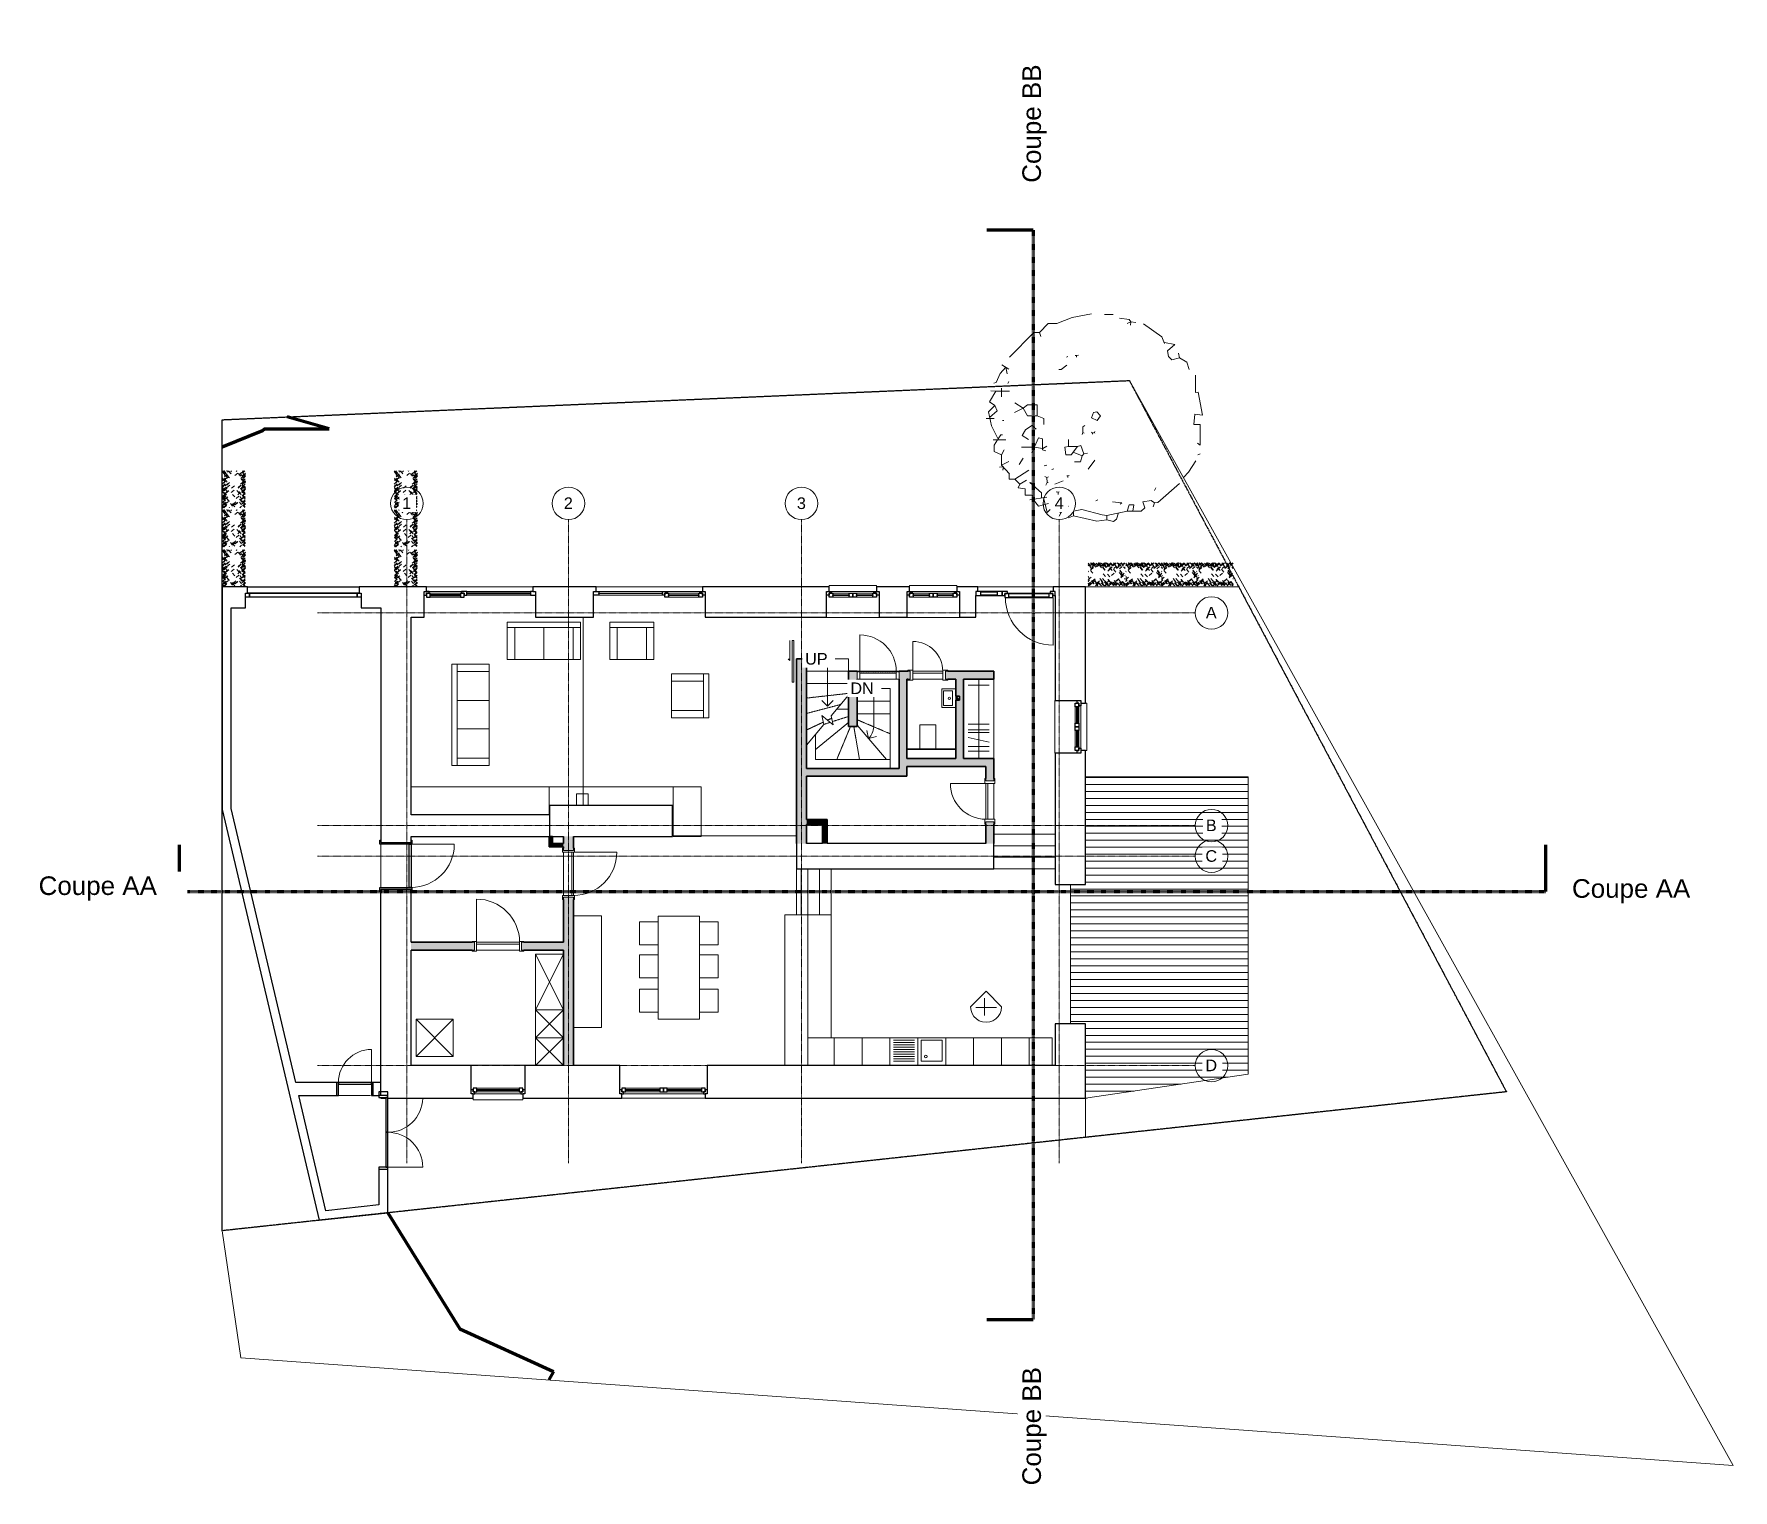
# Model space of a CAD drawing. Header units: millimetres. Extents: x -1815 to 34761, y -2437 to 28906.
import ezdxf

# ---------------------------------------------------------------- set-up
doc = ezdxf.new("R2010")
doc.units = ezdxf.units.MM
for name, pattern in [('Dash dot', [21, 10, -5, 1, -5]), ('Double dash', [55, 20, -5, 10, -5, 10, -5]), ('Grid Line', [22.225, 12.7, -3.175, 3.175, -3.175]), ('Overhead', [3.96875, 2.38125, -1.5875])]:
    doc.linetypes.add(name, pattern=pattern)
for name, color, linetype, lineweight in [('A-DETL-GENF', 92, 'Continuous', 9), ('A-DOOR', 31, 'Continuous', 18), ('A-DOOR-FRAM', 31, 'Continuous', 18), ('A-FLOR', 192, 'Continuous', 9), ('A-FLOR-PATT', 8, 'Continuous', 9), ('A-GENM', 13, 'Continuous', 9), ('A-GLAZ', 151, 'Continuous', 18), ('A-WALL', 113, 'Continuous', 18), ('A-WALL-PATT', 111, 'Continuous', 9), ('C-PROP-LINE', 91, 'Double dash', 25), ('C-TOPO', 7, 'Continuous', 9), ('C-TOPO-MAJR', 7, 'Continuous', 70), ('G-ANNO-SYMB', 111, 'Continuous', 9), ('G-IMPT', 8, 'Continuous', 9), ('I-FURN', 30, 'Continuous', 9), ('I-WALL', 2, 'Continuous', 9), ('M-EQPM', 50, 'Continuous', 9), ('S-GRID', 1, 'Continuous', 9), ('S-GRID-IDEN', 1, 'Continuous', 9), ('S-STRS', 31, 'Continuous', 9), ('S-STRS-ANNO', 31, 'Continuous', 9), ('S-STRS-IDEN', 31, 'Continuous', 9), ('S-STRS-MBND', 31, 'Overhead', 9)]:
    doc.layers.add(name, color=color, linetype=linetype, lineweight=lineweight)
doc.styles.add('Arial', font='arial.ttf', dxfattribs={"height": 250})
doc.styles.add('Arial_1', font='arial.ttf', dxfattribs={"height": 400})

msp = doc.modelspace()

# ---------------------------------------------------------------- texts
at = {"layer": 'G-ANNO-SYMB', "insert": (19462, 25703), "char_height": 400, "width": 3102.53, "attachment_point": 1, "rotation": 90, "style": 'Arial_1', "bg_fill": 3, "box_fill_scale": 1.25, "bg_fill_color": 256, "bg_fill_true_color": 13158600, "bg_fill_transparency": 0}
msp.add_mtext('Coupe BB', dxfattribs=at)

# ---------------------------------------------------------------- blocks, each defined once
blk = doc.blocks.new('Entourage_RPC_Female - Florence-376749-Site')
at = {"layer": 'A-DETL-GENF'}
for p, q in [((-334, 0), (0, 334)), ((-334, 0), (-325, -77)), ((-35, 182), (-35, 184)), ((-35, 184), (-35, 54)), ((-35, 116), (-35, 182)), ((-35, 178), (-35, 180)), ((-35, 180), (-35, 179)), ((-35, 179), (-35, 174)), ((-35, 166), (-35, 178)), ((-35, 174), (-35, 141)), ((-35, 143), (-35, 172)), ((-35, 172), (-35, 80)), ((-35, 157), (-35, 166)), ((-35, 147), (-35, 157)), ((-35, 146), (-35, 151)), ((-35, 151), (-35, 149)), ((-35, 149), (-35, 140)), ((-35, 139), (-35, 147)), ((-35, 137), (-35, 146)), ((-35, 129), (-35, 143)), ((-35, 141), (-35, 129)), ((-35, 140), (-35, 139)), ((-35, 126), (-35, 137)), ((-35, 113), (-35, 126)), ((-35, 102), (-35, 116)), ((-35, 102), (-35, 113)), ((-35, 94), (-35, 102)), ((-35, 92), (-35, 102)), ((-35, 80), (-35, 94)), ((-35, 78), (-35, 92)), ((-35, 24), (-35, 80)), ((-35, 80), (-35, 78)), ((-35, 67), (-35, 73)), ((-35, 73), (-35, 67)), ((-35, 51), (-35, 67)), ((-35, 67), (-35, 63)), ((-35, 46), (-35, 63)), ((-35, 63), (-35, 60)), ((-35, 63), (-35, 56)), ((-35, 60), (-35, 39)), ((-35, 56), (-35, 34)), ((-35, 54), (-35, 36)), ((-35, 22), (-35, 51)), ((-35, 2), (-35, 46)), ((-35, 39), (-35, 32)), ((-35, 36), (-35, 29)), ((-35, 34), (-35, 16)), ((-35, 7), (-35, 32)), ((-35, 29), (-35, 28)), ((-35, 28), (-35, 26)), ((-35, 26), (-35, 23)), ((-35, 17), (-35, 24)), ((-35, -134), (-35, 23)), ((-35, -25), (-35, 22)), ((-35, 16), (-35, 17)), ((-35, 7), (-35, -50)), ((-35, -1), (-35, 2)), ((334, 0), (0, 334)), ((325, -77), (334, 0)), ((-325, -77), (-300, -147)), ((-300, -147), (-261, -209)), ((-261, -209), (-209, -261)), ((-214, -13), (-223, -13)), ((-223, -13), (-182, -13)), ((-215, -13), (-217, -13)), ((-217, -13), (-204, -13)), ((-213, -13), (-215, -13)), ((-212, -13), (-214, -13)), ((-210, -13), (-213, -13)), ((-198, -13), (-212, -13)), ((-206, -13), (-210, -13)), ((-209, -261), (-147, -300)), ((-202, -13), (-206, -13)), ((-204, -13), (-181, -13)), ((-196, -13), (-202, -13)), ((-169, -13), (-198, -13)), ((-189, -13), (-196, -13)), ((-182, -13), (-189, -13)), ((-181, -13), (-146, -13)), ((-101, -13), (-169, -13)), ((-146, -13), (-152, -13)), ((-152, -13), (-143, -13)), ((-143, -13), (-147, -13)), ((-147, -13), (-144, -13)), ((-147, -300), (-77, -325)), ((-144, -13), (-105, -13)), ((-143, -13), (-48, -13)), ((-143, -13), (-123, -13)), ((-123, -13), (-89, -13)), ((-105, -13), (-101, -13)), ((-89, -13), (-41, -13)), ((-77, -325), (0, -334)), ((-8, -13), (-51, -13)), ((-51, -13), (-48, -13)), ((-41, -13), (12, -13)), ((-35, -7), (-35, -1)), ((-35, -17), (-35, -7)), ((-35, -41), (-35, -17)), ((-35, -72), (-35, -25)), ((-35, -50), (-35, -41)), ((-35, -101), (-35, -72)), ((-35, -117), (-35, -101)), ((-35, -131), (-35, -105)), ((-35, -105), (-35, -134)), ((-35, -126), (-35, -117)), ((-35, -134), (-35, -119)), ((-35, -119), (-35, -119)), ((-35, -119), (-35, -127)), ((-35, -153), (-35, -126)), ((-35, -127), (-35, -167)), ((-35, -134), (-35, -131)), ((-35, -170), (-35, -153)), ((-35, -167), (-35, -178)), ((-35, -184), (-35, -170)), ((-35, -178), (-35, -184)), ((114, -13), (-17, -13)), ((-17, -13), (-8, -13)), ((0, -334), (77, -325)), ((12, -13), (43, -13)), ((99, -13), (42, -13)), ((42, -13), (45, -13)), ((43, -13), (60, -13)), ((45, -13), (54, -13)), ((54, -13), (106, -13)), ((60, -13), (63, -13)), ((63, -13), (114, -13)), ((77, -325), (147, -300)), ((109, -13), (99, -13)), ((99, -13), (101, -13)), ((125, -13), (99, -13)), ((101, -13), (116, -13)), ((106, -13), (114, -13)), ((109, -13), (115, -13)), ((114, -13), (153, -13)), ((126, -13), (115, -13)), ((116, -13), (123, -13)), ((127, -13), (121, -13)), ((121, -13), (129, -13)), ((123, -13), (126, -13)), ((129, -13), (125, -13)), ((151, -13), (127, -13)), ((219, -13), (140, -13)), ((140, -13), (160, -13)), ((147, -300), (209, -261)), ((162, -13), (151, -13)), ((153, -13), (203, -13)), ((160, -13), (166, -13)), ((166, -13), (162, -13)), ((203, -13), (223, -13)), ((209, -261), (261, -209)), ((223, -13), (219, -13)), ((261, -209), (300, -147)), ((300, -147), (325, -77))]:
    blk.add_line(p, q, dxfattribs=at)
blk = doc.blocks.new('TREE 7M - Baum_16_dwg-394052-Site')
at = {"layer": 'G-IMPT'}
for p, q in [((150, 2221), (337, 2221)), ((-2056, 1143), (-1911, 1050)), ((-637, 1319), (-668, 1309)), ((-451, 1340), (-451, 1309)), ((1746, 1392), (1766, 1288)), ((-1911, 780), (-1932, 739)), ((-1891, 573), (-2191, 573)), ((-2067, 635), (-2067, 449)), ((-2398, -17), (-2222, -17)), ((-2046, -59), (-2015, -59)), ((-109, -328), (-109, -349)), ((-2243, -473), (-1974, -473)), ((-2005, -691), (-2067, -794)), ((-1186, -691), (-1114, -711)), ((-1093, -608), (-1176, -660)), ((-627, -463), (-627, -618)), ((-2067, -1022), (-1891, -1209)), ((-1601, -867), (-1683, -1001)), ((-1093, -1022), (-1145, -1033)), ((-938, -1095), (-979, -1115)), ((-295, -774), (-326, -815)), ((-57, -908), (-202, -1105)), ((2212, -774), (2160, -794)), ((-1083, -1395), (-1114, -1447)), ((-741, -1354), (-917, -1426)), ((-637, -1250), (-637, -1281)), ((-1093, -1706), (-1456, -1768)), ((-844, -1602), (-844, -1696)), ((5, -1768), (-36, -1789)), ((1259, -1509), (1228, -1561)), ((-824, -1892), (-875, -1934)), ((-616, -1903), (-720, -1924)), ((202, -2100), (202, -2193))]:
    blk.add_line(p, q, dxfattribs=at)
at = {"layer": 'G-IMPT', "flags": 128}
for points in [[(-129, 2241), (-544, 2158), (-875, 2034), (-1062, 2034), (-1248, 1837), (-1217, 1754)], [(-1248, 1837), (-1373, 1837), (-1891, 1309)], [(471, 2148), (679, 2117), (720, 2065), (710, 1993)], [(824, 2055), (720, 2065), (637, 2034)], [(989, 2024), (1383, 1744), (1445, 1599)], [(1445, 1620), (1445, 1599), (1445, 1620), (1663, 1578), (1507, 1444), (1528, 1319), (1601, 1247), (1766, 1288), (1922, 1195), (1974, 1040)], [(-658, 1133), (-782, 1040), (-834, 1040)], [(-409, 1350), (-451, 1340), (-482, 1340)], [(-2233, 749), (-2181, 760), (-2098, 957), (-1974, 1091), (-1942, 946)], [(2108, 915), (2108, 542), (2171, 553), (2264, 55), (2098, 76), (2077, -142), (2212, -142), (2212, -587), (2150, -546)], [(-2295, 584), (-2191, 573), (-2326, 345), (-2212, 262)], [(-2322, 7), (-2160, 149), (-2212, 262), (-2347, 128), (-2284, -173), (-2129, -473)], [(-1777, 325), (-1601, 211), (-1787, 117)], [(-1300, 45), (-1300, 283), (-1507, 283), (-1601, 211), (-1507, 45), (-1300, 45), (-1155, -17), (-1155, -142)], [(-1487, -463), (-1621, -380), (-1549, -256), (-1414, -162), (-1321, -245)], [(-326, -359), (-316, -318), (-285, -328)], [(-274, -162), (-316, -193), (-316, -318)], [(-129, -307), (-109, -328), (-67, -318)], [(-57, -297), (-67, -318), (-57, -328)], [(-2150, -473), (-2222, -587), (-2222, -722), (-2067, -794), (-2067, -1022), (-1911, -939)], [(-2046, -369), (-2077, -369), (-2140, -453)], [(-1414, -753), (-1269, -432), (-1186, -452), (-1186, -691), (-1176, -660), (-1186, -660), (-1352, -628), (-1632, -628)], [(-212, -763), (-295, -774), (-357, -597), (-430, -618)], [(-2036, -1126), (-2025, -1053), (-2108, -1064)], [(-525, -742), (-326, -815), (-368, -950), (-492, -950)], [(2119, -929), (1963, -1167), (1849, -1281)], [(-1777, -1323), (-1901, -1323), (-1901, -1198)], [(-1476, -1126), (-1777, -1323), (-1673, -1426), (-1528, -1343)], [(-1673, -1426), (-1704, -1509), (-1559, -1530), (-1559, -1665), (-1393, -1665), (-1383, -1758), (-1269, -1903), (-1052, -1841)], [(-1373, -1416), (-1456, -1395), (-1207, -1613), (-1207, -1725)], [(-1134, -1260), (-1093, -1281), (-1052, -1271)], [(-1093, -1281), (-1083, -1395), (-1062, -1395)], [(-658, -1250), (-637, -1250), (-606, -1240)], [(1766, -1416), (1300, -1820), (1228, -1830)], [(-1165, -1718), (-1083, -2037), (-1020, -1975)], [(-720, -1706), (-782, -1727), (-844, -1696), (-927, -1747), (-958, -1727)], [(-824, -1592), (-844, -1602), (-886, -1592)], [(326, -1810), (523, -1830), (492, -1861)], [(762, -2006), (782, -1872), (679, -1872), (637, -2006), (938, -2006), (1021, -1934), (979, -1810), (1155, -1778), (1228, -1830), (1197, -1913)], [(-788, -2054), (-875, -1934), (-927, -1944)], [(-834, -1882), (-824, -1892), (-720, -1924), (-824, -2120)], [(451, -2046), (409, -2183), (347, -2234), (202, -2193), (-15, -2224), (-513, -2110), (-627, -2151)], [(-513, -2110), (-513, -2006), (-337, -1975), (98, -2089), (202, -2100), (637, -2006)]]:
    blk.add_lwpolyline(points, dxfattribs=at)
for points in [[(67, 45), (-5, -59), (-129, 3), (-88, 117), (-15, 128)], [(-679, -794), (-699, -628), (-627, -618), (-430, -618), (-565, -794)]]:
    blk.add_lwpolyline(points, close=True, dxfattribs=at)
blk = doc.blocks.new('TREE 7M - TREE 7M-394112-Site')
blk.add_blockref('TREE 7M - Baum_16_dwg-394052-Site', (-60, -100))
blk = doc.blocks.new('HEDGE - B_Hecke_Plan_C_dwg-399853-Site')
at = {"layer": 'G-IMPT'}
for p, q in [((1, 488), (42, 440)), ((1, 474), (51, 416)), ((38, 463), (1, 432)), ((38, 417), (89, 358)), ((98, 487), (41, 440)), ((50, 499), (99, 442)), ((110, 398), (53, 351)), ((116, 395), (59, 348)), ((60, 499), (112, 440)), ((120, 494), (63, 447)), ((135, 448), (78, 401)), ((155, 473), (98, 426)), ((102, 499), (153, 440)), ((113, 499), (162, 442)), ((114, 459), (166, 399)), ((226, 483), (169, 435)), ((174, 492), (226, 433)), ((234, 456), (177, 409)), ((255, 498), (198, 451)), ((262, 495), (205, 448)), ((213, 499), (263, 441)), ((223, 499), (273, 441)), ((234, 451), (285, 391)), ((235, 490), (287, 430)), ((278, 492), (330, 433)), ((345, 474), (288, 427)), ((357, 495), (300, 448)), ((306, 401), (357, 341)), ((312, 474), (363, 415)), ((373, 498), (316, 451)), ((374, 466), (317, 419)), ((317, 401), (369, 341)), ((328, 492), (380, 433)), ((387, 498), (330, 451)), ((335, 453), (387, 394)), ((345, 453), (396, 394)), ((449, 460), (392, 413)), ((396, 497), (448, 437)), ((396, 480), (448, 420)), ((457, 460), (400, 413)), ((462, 460), (405, 413)), ((471, 484), (414, 437)), ((419, 478), (470, 419)), ((484, 469), (427, 422)), ((499, 402), (442, 355)), ((516, 408), (459, 360)), ((463, 394), (514, 334)), ((475, 494), (527, 434)), ((491, 491), (542, 431)), ((584, 490), (527, 442)), ((548, 495), (599, 435)), ((606, 495), (549, 448)), ((609, 424), (552, 377)), ((575, 451), (627, 391)), ((666, 420), (609, 373)), ((667, 430), (610, 383)), ((624, 495), (675, 435)), ((703, 480), (646, 433)), ((649, 484), (700, 424)), ((655, 492), (706, 433)), ((730, 417), (673, 370)), ((703, 499), (755, 440)), ((712, 499), (763, 440)), ((784, 494), (727, 447)), ((789, 488), (732, 441)), ((760, 413), (793, 375)), ((793, 390), (788, 385)), ((793, 400), (792, 399)), ((2, 322), (1, 321)), ((12, 310), (1, 302)), ((1, 200), (17, 181)), ((55, 179), (1, 134)), ((31, 129), (1, 104)), ((1, 96), (6, 90)), ((53, 80), (1, 37)), ((10, 49), (1, 42)), ((19, 49), (1, 35)), ((1, 23), (20, 1)), ((1, 14), (10, 4)), ((62, 190), (5, 142)), ((66, 49), (9, 2)), ((67, 68), (10, 20)), ((82, 55), (26, 8)), ((51, 333), (102, 273)), ((66, 105), (117, 45)), ((78, 105), (130, 45)), ((142, 140), (85, 93)), ((149, 152), (92, 105)), ((156, 116), (99, 69)), ((141, 108), (192, 48)), ((155, 80), (206, 20)), ((155, 63), (206, 4)), ((214, 51), (157, 4)), ((231, 56), (174, 9)), ((241, 106), (184, 59)), ((216, 77), (267, 18)), ((238, 56), (287, -1)), ((253, 156), (305, 97)), ((274, 120), (325, 61)), ((281, 65), (332, 5)), ((296, 62), (348, 2)), ((309, 159), (360, 99)), ((324, 261), (375, 201)), ((350, 80), (402, 20)), ((414, 51), (357, 4)), ((366, 104), (417, 44)), ((370, 65), (421, 5)), ((428, 54), (371, 6)), ((434, 101), (377, 54)), ((395, 65), (446, 5)), ((414, 252), (466, 192)), ((420, 136), (471, 76)), ((481, 363), (424, 316)), ((428, 138), (480, 79)), ((496, 51), (439, 4)), ((502, 51), (445, 4)), ((519, 90), (462, 43)), ((494, 70), (545, 11)), ((503, 68), (555, 8)), ((562, 270), (505, 223)), ((530, 74), (581, 15)), ((592, 65), (535, 18)), ((539, 80), (591, 20)), ((542, 358), (593, 298)), ((599, 77), (542, 30)), ((559, 65), (610, 5)), ((560, 119), (612, 59)), ((573, 95), (624, 36)), ((643, 54), (587, 6)), ((646, 66), (589, 19)), ((652, 148), (595, 101)), ((664, 151), (607, 104)), ((628, 63), (680, 4)), ((666, 291), (717, 231)), ((666, 120), (717, 61)), ((673, 81), (724, 22)), ((730, 59), (673, 12)), ((680, 324), (731, 265)), ((681, 335), (732, 276)), ((741, 95), (684, 48)), ((743, 83), (687, 36)), ((698, 66), (749, 6)), ((702, 267), (753, 208)), ((760, 223), (703, 176)), ((706, 267), (757, 208)), ((763, 252), (706, 205)), ((777, 270), (720, 223)), ((741, 79), (792, 19)), ((742, 93), (793, 33)), ((793, 45), (756, 15)), ((793, 20), (769, -1)), ((793, 35), (777, 22)), ((784, 158), (793, 147)), ((792, 227), (793, 226))]:
    blk.add_line(p, q, dxfattribs=at)
blk = doc.blocks.new('HEDGE - HEDGE-399856-Site')
blk.add_blockref('HEDGE - B_Hecke_Plan_C_dwg-399853-Site', (0, 0))
blk = doc.blocks.new('WIN_DOUBLE OPEN__SYM - 1130 x 1685-676181-Site')
at = {"layer": 'A-GLAZ', "color": 135}
for p, q in [((-565, 326), (-565, 336)), ((-565, 336), (565, 336)), ((565, 336), (565, 326)), ((-510, -357), (-510, -327)), ((510, -357), (-510, -357)), ((455, -227), (-455, -227)), ((-430, -107), (-80, -107)), ((-80, -187), (-430, -187)), ((80, -107), (430, -107)), ((430, -187), (80, -187)), ((510, -327), (510, -357))]:
    blk.add_line(p, q, dxfattribs=at)
at = {"layer": 'A-GLAZ', "color": 55, "lineweight": 25}
for p, q in [((-565, -147), (-510, -147)), ((-510, -107), (-430, -107)), ((-510, -187), (-510, -107)), ((-510, -147), (-510, -187)), ((-430, -187), (-510, -187)), ((-510, -187), (-455, -187)), ((-455, -227), (-510, -227)), ((-455, -187), (-455, -227)), ((-430, -107), (-430, -187)), ((-430, -142), (-80, -142)), ((-430, -152), (-430, -142)), ((-80, -152), (-430, -152)), ((-80, -107), (0, -107)), ((-80, -187), (-80, -107)), ((-80, -142), (-80, -152)), ((0, -187), (-80, -187)), ((0, -107), (80, -107)), ((0, -187), (0, -107)), ((0, -107), (0, -187)), ((80, -187), (0, -187)), ((80, -107), (80, -187)), ((80, -142), (430, -142)), ((80, -152), (80, -142)), ((430, -152), (80, -152)), ((430, -107), (510, -107)), ((430, -187), (430, -107)), ((430, -142), (430, -152)), ((510, -187), (430, -187)), ((455, -187), (510, -187)), ((455, -227), (455, -187)), ((510, -227), (455, -227)), ((510, -107), (510, -187)), ((510, -147), (565, -147)), ((510, -187), (510, -147))]:
    blk.add_line(p, q, dxfattribs=at)
blk = doc.blocks.new('WIN_DOUBLE OPEN__SYM - 1880 x 2260-676270-Site')
at = {"layer": 'A-GLAZ', "color": 55, "lineweight": 25}
for p, q in [((-940, 171.5), (-900, 171.5)), ((-860, 251.5), (-900, 251.5)), ((-820, 211.5), (-900, 211.5)), ((-900, 211.5), (-900, 131.5)), ((-900, 171.5), (-900, 211.5)), ((-900, 211.5), (-860, 211.5)), ((-900, 131.5), (-820, 131.5)), ((-860, 211.5), (-860, 251.5)), ((-820, 131.5), (-820, 211.5)), ((-820, 176.5), (-820, 166.5)), ((-80, 176.5), (-820, 176.5)), ((-820, 166.5), (-80, 166.5)), ((0, 211.5), (-80, 211.5)), ((-80, 211.5), (-80, 131.5)), ((-80, 166.5), (-80, 176.5)), ((-80, 131.5), (0, 131.5)), ((80, 211.5), (0, 211.5)), ((0, 211.5), (0, 131.5)), ((0, 131.5), (0, 211.5)), ((0, 131.5), (80, 131.5)), ((80, 131.5), (80, 211.5)), ((80, 176.5), (80, 166.5)), ((820, 176.5), (80, 176.5)), ((80, 166.5), (820, 166.5)), ((820, 211.5), (820, 131.5)), ((900, 211.5), (820, 211.5)), ((820, 166.5), (820, 176.5)), ((820, 131.5), (900, 131.5)), ((900, 251.5), (860, 251.5)), ((860, 251.5), (860, 211.5)), ((860, 211.5), (900, 211.5)), ((900, 131.5), (900, 211.5)), ((900, 211.5), (900, 171.5)), ((900, 171.5), (940, 171.5))]:
    blk.add_line(p, q, dxfattribs=at)
at = {"layer": 'A-GLAZ', "color": 135}
for p, q in [((860, 251.5), (-860, 251.5)), ((-80, 211.5), (-820, 211.5)), ((-820, 131.5), (-80, 131.5)), ((820, 211.5), (80, 211.5)), ((80, 131.5), (820, 131.5))]:
    blk.add_line(p, q, dxfattribs=at)
blk = doc.blocks.new('WIN_SINGLE OPEN_ - 1150 x 1800-676269-Site')
at = {"layer": 'A-GLAZ', "color": 135}
for p, q in [((-535, 351), (-535, 382)), ((-535, 382), (535, 382)), ((535, 382), (535, 351)), ((495, 252), (-495, 252)), ((455, 212), (-455, 212)), ((-455, 132), (455, 132)), ((-575, -362), (-575, -352)), ((575, -362), (-575, -362)), ((575, -352), (575, -362))]:
    blk.add_line(p, q, dxfattribs=at)
at = {"layer": 'A-GLAZ', "color": 55, "lineweight": 25}
for p, q in [((-575, 172), (-535, 172)), ((-495, 252), (-535, 252)), ((-455, 212), (-535, 212)), ((-535, 212), (-535, 132)), ((-535, 172), (-535, 212)), ((-535, 212), (-495, 212)), ((-535, 132), (-455, 132)), ((-495, 212), (-495, 252)), ((-455, 132), (-455, 212)), ((-455, 177), (-455, 167)), ((455, 177), (-455, 177)), ((-455, 167), (455, 167)), ((455, 212), (455, 132)), ((535, 212), (455, 212)), ((455, 167), (455, 177)), ((455, 132), (535, 132)), ((495, 252), (495, 212)), ((535, 252), (495, 252)), ((495, 212), (535, 212)), ((535, 132), (535, 212)), ((535, 212), (535, 172)), ((535, 172), (575, 172))]:
    blk.add_line(p, q, dxfattribs=at)
blk = doc.blocks.new('WIN_DOUBLE OPEN__SYM - 1130 x 1685-676230-Site')
at = {"layer": 'A-GLAZ', "color": 135}
for p, q in [((-565, 327), (-565, 336)), ((-565, 336), (565, 336)), ((565, 336), (565, 327)), ((-510, -357), (-510, -327)), ((510, -357), (-510, -357)), ((455, -227), (-455, -227)), ((-430, -107), (-80, -107)), ((-80, -187), (-430, -187)), ((80, -107), (430, -107)), ((430, -187), (80, -187)), ((510, -327), (510, -357))]:
    blk.add_line(p, q, dxfattribs=at)
at = {"layer": 'A-GLAZ', "color": 55, "lineweight": 25}
for p, q in [((-565, -147), (-510, -147)), ((-510, -107), (-430, -107)), ((-510, -187), (-510, -107)), ((-510, -147), (-510, -187)), ((-430, -187), (-510, -187)), ((-510, -187), (-455, -187)), ((-455, -227), (-510, -227)), ((-455, -187), (-455, -227)), ((-430, -107), (-430, -187)), ((-430, -142), (-80, -142)), ((-430, -152), (-430, -142)), ((-80, -152), (-430, -152)), ((-80, -107), (0, -107)), ((-80, -187), (-80, -107)), ((-80, -142), (-80, -152)), ((0, -187), (-80, -187)), ((0, -107), (80, -107)), ((0, -187), (0, -107)), ((0, -107), (0, -187)), ((80, -187), (0, -187)), ((80, -107), (80, -187)), ((80, -142), (430, -142)), ((80, -152), (80, -142)), ((430, -152), (80, -152)), ((430, -107), (510, -107)), ((430, -187), (430, -107)), ((430, -142), (430, -152)), ((510, -187), (430, -187)), ((455, -187), (510, -187)), ((455, -227), (455, -187)), ((510, -227), (455, -227)), ((510, -107), (510, -187)), ((510, -147), (565, -147)), ((510, -187), (510, -147))]:
    blk.add_line(p, q, dxfattribs=at)
blk = doc.blocks.new('WIN_DOUBLE_SINGLE OPEN__ASYM - 2400 x 2515-676227-Site')
at = {"layer": 'A-GLAZ', "color": 55, "lineweight": 25}
for p, q in [((-920, -146.5), (-865, -146.5)), ((-865, -106.5), (-785, -106.5)), ((-865, -186.5), (-865, -106.5)), ((-865, -146.5), (-865, -186.5)), ((-865, -186.5), (-810, -186.5)), ((-785, -186.5), (-865, -186.5)), ((-810, -226.5), (-865, -226.5)), ((-810, -186.5), (-810, -226.5)), ((-785, -106.5), (-785, -186.5)), ((-785, -141.5), (-135, -141.5)), ((-785, -151.5), (-785, -141.5)), ((-135, -151.5), (-785, -151.5)), ((-135, -106.5), (-55, -106.5)), ((-135, -186.5), (-135, -106.5)), ((-135, -141.5), (-135, -151.5)), ((-55, -186.5), (-135, -186.5)), ((-110, -186.5), (-55, -186.5)), ((-110, -226.5), (-110, -186.5)), ((0, -226.5), (-110, -226.5)), ((-55, -106.5), (-55, -186.5)), ((-55, -186.5), (-55, -146.5)), ((-55, -146.5), (0, -146.5)), ((0, -146.5), (0, -226.5)), ((0, -181.5), (1370, -181.5)), ((0, -191.5), (0, -181.5)), ((1370, -191.5), (0, -191.5)), ((1370, -226.5), (1370, -146.5)), ((1370, -146.5), (1480, -146.5)), ((1370, -181.5), (1370, -191.5)), ((1425, -226.5), (1370, -226.5))]:
    blk.add_line(p, q, dxfattribs=at)
at = {"layer": 'A-GLAZ', "color": 135}
for p, q in [((-110, -226.5), (-810, -226.5)), ((-785, -106.5), (-135, -106.5)), ((-135, -186.5), (-785, -186.5)), ((1370, -146.5), (0, -146.5)), ((0, -226.5), (1370, -226.5))]:
    blk.add_line(p, q, dxfattribs=at)
blk = doc.blocks.new('WIN_DOUBLE_SINGLE OPEN__ASYM - 2400 x 2515-676228-Site')
at = {"layer": 'A-GLAZ', "color": 55, "lineweight": 25}
for p, q in [((-920, 146.5), (-865, 146.5)), ((-810, 226.5), (-865, 226.5)), ((-865, 146.5), (-865, 186.5)), ((-865, 186.5), (-810, 186.5)), ((-785, 186.5), (-865, 186.5)), ((-865, 186.5), (-865, 106.5)), ((-865, 106.5), (-785, 106.5)), ((-810, 186.5), (-810, 226.5)), ((-785, 106.5), (-785, 186.5)), ((-785, 151.5), (-785, 141.5)), ((-135, 151.5), (-785, 151.5)), ((-785, 141.5), (-135, 141.5)), ((-55, 186.5), (-135, 186.5)), ((-135, 186.5), (-135, 106.5)), ((-135, 141.5), (-135, 151.5)), ((-135, 106.5), (-55, 106.5)), ((0, 226.5), (-110, 226.5)), ((-110, 226.5), (-110, 186.5)), ((-110, 186.5), (-55, 186.5)), ((-55, 186.5), (-55, 146.5)), ((-55, 106.5), (-55, 186.5)), ((-55, 146.5), (0, 146.5)), ((0, 146.5), (0, 226.5)), ((0, 191.5), (0, 181.5)), ((1370, 191.5), (0, 191.5)), ((0, 181.5), (1370, 181.5)), ((1425, 226.5), (1370, 226.5)), ((1370, 226.5), (1370, 146.5)), ((1370, 181.5), (1370, 191.5)), ((1370, 146.5), (1480, 146.5))]:
    blk.add_line(p, q, dxfattribs=at)
at = {"layer": 'A-GLAZ', "color": 135}
for p, q in [((-110, 226.5), (-810, 226.5)), ((-135, 186.5), (-785, 186.5)), ((-785, 106.5), (-135, 106.5)), ((0, 226.5), (1370, 226.5)), ((1370, 146.5), (0, 146.5))]:
    blk.add_line(p, q, dxfattribs=at)
blk = doc.blocks.new('EXT_DOOR_2-3_1-3 - 2500 x 2385-683703-Site')
at = {"layer": 'A-DOOR', "color": 55, "lineweight": 25}
for p, q in [((-460, 226.5), (-570, 226.5)), ((-570, 226.5), (-570, 141.5)), ((-570, 141.5), (-460, 141.5)), ((-460, 141.5), (-460, 226.5)), ((-110, 226.5), (-460, 226.5)), ((-460, 226.5), (-460, 221.5)), ((-460, 221.5), (-110, 221.5)), ((-110, 146.5), (-460, 146.5)), ((-460, 146.5), (-460, 141.5)), ((-460, 141.5), (-110, 141.5)), ((-110, 226.5), (-110, 141.5)), ((0, 226.5), (-110, 226.5)), ((-110, 221.5), (-110, 226.5)), ((-110, 141.5), (-110, 146.5)), ((-110, 141.5), (0, 141.5)), ((0, 141.5), (0, 226.5)), ((110, 226.5), (0, 226.5)), ((0, 226.5), (0, 141.5)), ((0, 141.5), (55, 141.5)), ((140, 184), (55, 184)), ((55, 184), (55, 99)), ((55, 141.5), (55, 184)), ((55, 184), (110, 184)), ((55, 99), (140, 99)), ((110, 184), (110, 226.5)), ((140, 99), (140, 184)), ((1000, 184), (140, 184)), ((140, 184), (140, 179)), ((140, 179), (1000, 179)), ((1000, 104), (140, 104)), ((140, 104), (140, 99)), ((140, 99), (1000, 99)), ((1000, 184), (1000, 99)), ((1085, 184), (1000, 184)), ((1000, 179), (1000, 184)), ((1000, 99), (1000, 104)), ((1000, 99), (1085, 99)), ((1140, 226.5), (1030, 226.5)), ((1030, 226.5), (1030, 184)), ((1030, 184), (1085, 184)), ((1085, 99), (1085, 184)), ((1085, 184), (1085, 141.5)), ((1085, 141.5), (1140, 141.5)), ((1140, 141.5), (1140, 226.5))]:
    blk.add_line(p, q, dxfattribs=at)
at = {"layer": 'A-DOOR', "color": 135}
blk.add_line((1097.5, 99), (1097.5, -931), dxfattribs=at)
blk.add_arc((1097.5, 99), 1030, 180, 270, dxfattribs=at)
blk = doc.blocks.new('DOOR_SIMPLE _U-CASING - 1010 x 2135-688134-Site')
at = {"layer": 'A-DOOR', "color": 135}
for p, q in [((-465, 326.5), (465, 326.5)), ((465, -346.5), (465, -1256.5))]:
    blk.add_line(p, q, dxfattribs=at)
at = {"layer": 'A-DOOR', "color": 55, "lineweight": 25}
for p, q in [((-465, -286.5), (465, -286.5)), ((-465, -326.5), (-465, -286.5)), ((465, -326.5), (-465, -326.5)), ((465, -286.5), (465, -326.5))]:
    blk.add_line(p, q, dxfattribs=at)
at = {"layer": 'A-DOOR', "color": 135}
blk.add_arc((465, -326.5), 930, 180, 270, dxfattribs=at)
at = {"layer": 'A-DOOR-FRAM', "color": 55, "lineweight": 25}
for p, q in [((-555, 346.5), (-465, 346.5)), ((-555, 326.5), (-555, 346.5)), ((-505, 326.5), (-555, 326.5)), ((-505, -326.5), (-505, 326.5)), ((-465, 346.5), (-465, -346.5)), ((465, 346.5), (555, 346.5)), ((465, -346.5), (465, 346.5)), ((505, 326.5), (505, -326.5)), ((555, 326.5), (505, 326.5)), ((555, 346.5), (555, 326.5)), ((-555, -326.5), (-505, -326.5)), ((-555, -346.5), (-555, -326.5)), ((-465, -346.5), (-555, -346.5)), ((555, -346.5), (465, -346.5)), ((505, -326.5), (555, -326.5)), ((555, -326.5), (555, -346.5))]:
    blk.add_line(p, q, dxfattribs=at)
blk = doc.blocks.new('EXT_DOOR_GARAGE - 2490 x 2130-571778-Site')
at = {"layer": 'A-DOOR', "color": 55, "lineweight": 25}
for p, q in [((-1202.5, -85), (1202.5, -85)), ((1202.5, -225), (-1202.5, -225))]:
    blk.add_line(p, q, dxfattribs=at)
at = {"layer": 'A-DOOR-FRAM', "color": 55, "lineweight": 25}
for p, q in [((-1245, 0), (-1160, 0)), ((-1160, -85), (-1202.5, -85)), ((-1160, 0), (1160, 0)), ((-1160, -85), (-1160, 0)), ((-1160, 0), (-1160, -85)), ((1160, -85), (-1160, -85)), ((1160, 0), (1160, -85)), ((1160, -85), (1160, 0)), ((1160, 0), (1245, 0)), ((1202.5, -85), (1160, -85))]:
    blk.add_line(p, q, dxfattribs=at)
blk = doc.blocks.new('DOOR_SIMPLE - 790 x 2060-571803-Site')
at = {"layer": 'A-DOOR', "color": 135}
for p, q in [((355, 140), (355, 850)), ((-355, -140), (335, -140))]:
    blk.add_line(p, q, dxfattribs=at)
at = {"layer": 'A-DOOR', "color": 55, "lineweight": 25}
for p, q in [((355, 140), (-355, 140)), ((-355, 140), (-355, 100)), ((-355, 100), (355, 100)), ((355, 100), (355, 140))]:
    blk.add_line(p, q, dxfattribs=at)
at = {"layer": 'A-DOOR', "color": 135}
blk.add_arc((355, 140), 710, 90, 180, dxfattribs=at)
at = {"layer": 'A-DOOR-FRAM', "color": 55, "lineweight": 25}
for p, q in [((-355, 140), (-395, 140)), ((-395, 140), (-395, -140)), ((-355, -140), (-355, 140)), ((355, 140), (355, -140)), ((395, 140), (355, 140)), ((395, -140), (395, 140)), ((-395, -140), (-355, -140)), ((355, -140), (395, -140))]:
    blk.add_line(p, q, dxfattribs=at)
blk = doc.blocks.new('DOOR_DOUBLE_SYM - 1585 x 2135-571804-Site')
at = {"layer": 'A-DOOR', "color": 135}
blk.add_line((752.5, 95), (752.5, 847.5), dxfattribs=at)
at = {"layer": 'A-DOOR', "color": 55, "lineweight": 25}
for p, q in [((0, 95), (-752.5, 95)), ((-752.5, 95), (-752.5, 55)), ((-752.5, 55), (0, 55)), ((0, 95), (0, 55)), ((752.5, 95), (0, 95)), ((0, 55), (0, 95)), ((0, 55), (752.5, 55)), ((752.5, 55), (752.5, 95))]:
    blk.add_line(p, q, dxfattribs=at)
at = {"layer": 'A-DOOR', "color": 135}
for centre, start, end in [((-752.5, 95), 0, 88.3956), ((752.5, 95), 90, 180)]:
    blk.add_arc(centre, 752.5, start, end, dxfattribs=at)
at = {"layer": 'A-DOOR-FRAM', "color": 55, "lineweight": 25}
for p, q in [((-752.5, 95), (-792.5, 95)), ((-792.5, 95), (-792.5, -95)), ((-752.5, -95), (-752.5, 95)), ((752.5, 95), (752.5, -95)), ((792.5, 95), (752.5, 95)), ((792.5, -95), (792.5, 95)), ((-792.5, -95), (-752.5, -95)), ((752.5, -95), (792.5, -95))]:
    blk.add_line(p, q, dxfattribs=at)
blk = doc.blocks.new('DOOR_SLIDING - 900 x 2135-677392-Site')
at = {"layer": 'A-DETL-GENF'}
blk.add_hatch(color=256, dxfattribs=at).paths.add_polyline_path([(-484, 253), (-452, 253), (-452, 285)])
for p, q in [((-452, 285), (-484, 253)), ((-54, 253), (-484, 253)), ((-484, 253), (-452, 253)), ((-452, 253), (-452, 285))]:
    blk.add_line(p, q, dxfattribs=at)
at = {"layer": 'A-DOOR-FRAM'}
for p, q in [((-50, 202), (-950, 202)), ((-950, 202), (-950, 162)), ((-950, 162), (-50, 162)), ((-50, 162), (-50, 202))]:
    blk.add_line(p, q, dxfattribs=at)
blk = doc.blocks.new('DOOR_SIMPLE _U-CASING - 760 x 2135-576247-Site')
at = {"layer": 'A-DOOR', "lineweight": 9}
for p, q in [((-320, 85), (320, 85)), ((320, -105), (320, -725))]:
    blk.add_line(p, q, dxfattribs=at)
at = {"layer": 'A-DOOR'}
for p, q in [((-320, -45), (320, -45)), ((-320, -85), (-320, -45)), ((320, -85), (-320, -85)), ((320, -45), (320, -85))]:
    blk.add_line(p, q, dxfattribs=at)
at = {"layer": 'A-DOOR', "lineweight": 9}
blk.add_arc((320, -85), 640, 180, 270, dxfattribs=at)
at = {"layer": 'A-DOOR-FRAM'}
for p, q in [((-430, 105), (-320, 105)), ((-430, 85), (-430, 105)), ((-380, 85), (-430, 85)), ((-380, -85), (-380, 85)), ((-320, 105), (-320, -105)), ((320, 105), (430, 105)), ((320, -105), (320, 105)), ((380, 85), (380, -85)), ((430, 85), (380, 85)), ((430, 105), (430, 85)), ((-430, -85), (-380, -85)), ((-430, -105), (-430, -85)), ((-320, -105), (-430, -105)), ((430, -105), (320, -105)), ((380, -85), (430, -85)), ((430, -85), (430, -105))]:
    blk.add_line(p, q, dxfattribs=at)
blk = doc.blocks.new('DOOR_SIMPLE _U-CASING - 885 x 2135-733885-Site')
at = {"layer": 'A-DOOR', "lineweight": 9}
for p, q in [((382.5, 105), (382.5, 850)), ((-382.5, -85), (382.5, -85))]:
    blk.add_line(p, q, dxfattribs=at)
at = {"layer": 'A-DOOR'}
for p, q in [((382.5, 85), (-382.5, 85)), ((-382.5, 85), (-382.5, 45)), ((-382.5, 45), (382.5, 45)), ((382.5, 45), (382.5, 85))]:
    blk.add_line(p, q, dxfattribs=at)
at = {"layer": 'A-DOOR', "lineweight": 9}
blk.add_arc((382.5, 85), 765, 90, 180, dxfattribs=at)
at = {"layer": 'A-DOOR-FRAM'}
for p, q in [((-382.5, 105), (-492.5, 105)), ((-492.5, 105), (-492.5, 85)), ((-492.5, 85), (-442.5, 85)), ((-442.5, 85), (-442.5, -85)), ((-382.5, -105), (-382.5, 105)), ((382.5, 105), (382.5, -105)), ((492.5, 105), (382.5, 105)), ((442.5, -85), (442.5, 85)), ((442.5, 85), (492.5, 85)), ((492.5, 85), (492.5, 105)), ((-442.5, -85), (-492.5, -85)), ((-492.5, -85), (-492.5, -105)), ((-492.5, -105), (-382.5, -105)), ((382.5, -105), (492.5, -105)), ((492.5, -85), (442.5, -85)), ((492.5, -105), (492.5, -85))]:
    blk.add_line(p, q, dxfattribs=at)
blk = doc.blocks.new('DOOR_SIMPLE _U-CASING - 1010 x 2135-685026-Site')
at = {"layer": 'A-DOOR', "lineweight": 9}
for p, q in [((-465, 110), (465, 110)), ((465, -130), (465, -1040))]:
    blk.add_line(p, q, dxfattribs=at)
at = {"layer": 'A-DOOR'}
for p, q in [((-465, -70), (465, -70)), ((-465, -110), (-465, -70)), ((465, -110), (-465, -110)), ((465, -70), (465, -110))]:
    blk.add_line(p, q, dxfattribs=at)
at = {"layer": 'A-DOOR', "lineweight": 9}
blk.add_arc((465, -110), 930, 180, 270, dxfattribs=at)
at = {"layer": 'A-DOOR-FRAM'}
for p, q in [((-555, 130), (-465, 130)), ((-555, 110), (-555, 130)), ((-505, 110), (-555, 110)), ((-505, -110), (-505, 110)), ((-465, 130), (-465, -130)), ((465, 130), (555, 130)), ((465, -130), (465, 130)), ((505, 110), (505, -110)), ((555, 110), (505, 110)), ((555, 130), (555, 110)), ((-555, -110), (-505, -110)), ((-555, -130), (-555, -110)), ((-465, -130), (-555, -130)), ((555, -130), (465, -130)), ((505, -110), (555, -110)), ((555, -110), (555, -130))]:
    blk.add_line(p, q, dxfattribs=at)
blk = doc.blocks.new('DOOR_SIMPLE _U-CASING - 1010 x 2135-685102-Site')
at = {"layer": 'A-DOOR', "lineweight": 9}
for p, q in [((-465, 85), (465, 85)), ((465, -105), (465, -1015))]:
    blk.add_line(p, q, dxfattribs=at)
at = {"layer": 'A-DOOR'}
for p, q in [((-465, -45), (465, -45)), ((-465, -85), (-465, -45)), ((465, -85), (-465, -85)), ((465, -45), (465, -85))]:
    blk.add_line(p, q, dxfattribs=at)
at = {"layer": 'A-DOOR', "lineweight": 9}
blk.add_arc((465, -85), 930, 180, 270, dxfattribs=at)
at = {"layer": 'A-DOOR-FRAM'}
for p, q in [((-555, 105), (-465, 105)), ((-555, 85), (-555, 105)), ((-505, 85), (-555, 85)), ((-505, -85), (-505, 85)), ((-465, 105), (-465, -105)), ((465, 105), (555, 105)), ((465, -105), (465, 105)), ((505, 85), (505, -85)), ((555, 85), (505, 85)), ((555, 105), (555, 85)), ((-555, -85), (-505, -85)), ((-555, -105), (-555, -85)), ((-465, -105), (-555, -105)), ((555, -105), (465, -105)), ((505, -85), (555, -85)), ((555, -85), (555, -105))]:
    blk.add_line(p, q, dxfattribs=at)
blk = doc.blocks.new('WC - NORMAL-306765-Site')
at = {"layer": 'A-GENM'}
for p, q in [((530, 175), (0, 175)), ((530, -175), (530, 175)), ((0, -175), (530, -175))]:
    blk.add_line(p, q, dxfattribs=at)
blk = doc.blocks.new('BATHROOM_SINK - 300 x 400-576486-Site')
at = {"layer": 'A-GENM'}
for p, q in [((0, 200), (300, 200)), ((70, -160), (70, 160)), ((70, 160), (260, 160)), ((260, 160), (260, -160)), ((300, 200), (300, -200)), ((300, -200), (0, -200)), ((260, -160), (70, -160))]:
    blk.add_line(p, q, dxfattribs=at)
blk.add_circle((135, 0), 25, dxfattribs=at)
blk = doc.blocks.new('CUPBOARD X - F_Cupboards_dwg_cupboard_01_top-307629-Site')
at = {"layer": 'G-IMPT'}
blk.add_line((0, 0), (1, 1), dxfattribs=at)
at = {"layer": 'G-IMPT', "flags": 128}
blk.add_lwpolyline([(1, 0), (1, 1), (0, 1), (0, 0), (1, 0), (0, 1)], dxfattribs=at)
blk = doc.blocks.new('CUPBOARD X - F_Cupboards_dwg-307628-Site')
blk.add_blockref('CUPBOARD X - F_Cupboards_dwg_cupboard_01_top-307629-Site', (0, 0))
blk = doc.blocks.new('CUPBOARD X - F_Cupboards_dwg_cupboard_01_top-307627-Site')
at = {"layer": 'G-IMPT'}
blk.add_line((0, 0), (1, 1), dxfattribs=at)
at = {"layer": 'G-IMPT', "flags": 128}
blk.add_lwpolyline([(1, 0), (1, 1), (0, 1), (0, 0), (1, 0), (0, 1)], dxfattribs=at)
blk = doc.blocks.new('CUPBOARD X - F_Cupboards_dwg-307626-Site')
blk.add_blockref('CUPBOARD X - F_Cupboards_dwg_cupboard_01_top-307627-Site', (0, 0))
blk = doc.blocks.new('CUPBOARD X - F_Cupboards_dwg_cupboard_01_top-307625-Site')
at = {"layer": 'G-IMPT'}
blk.add_line((0, 0), (1, 1), dxfattribs=at)
at = {"layer": 'G-IMPT', "flags": 128}
blk.add_lwpolyline([(1, 0), (1, 1), (0, 1), (0, 0), (1, 0), (0, 1)], dxfattribs=at)
blk = doc.blocks.new('CUPBOARD X - F_Cupboards_dwg-307624-Site')
blk.add_blockref('CUPBOARD X - F_Cupboards_dwg_cupboard_01_top-307625-Site', (0, 0))
blk = doc.blocks.new('CUPBOARD X - 600 x 600-307640-Site')
at = {"layer": 'A-GENM'}
for p, q in [((0, 0), (600, 600)), ((0, 600), (600, 0)), ((0, 0), (0, 600)), ((0, 600), (600, 600))]:
    blk.add_line(p, q, dxfattribs=at)
for name in ['CUPBOARD X - F_Cupboards_dwg-307628-Site', 'CUPBOARD X - F_Cupboards_dwg-307626-Site', 'CUPBOARD X - F_Cupboards_dwg-307624-Site']:
    blk.add_blockref(name, (0, 0))
blk = doc.blocks.new('CUPBOARD X - 600 x 600-V1-Site')
at = {"layer": 'A-GENM'}
for p, q in [((0, 0), (600, 600)), ((0, 600), (600, 0)), ((0, 0), (0, 600)), ((0, 600), (600, 600)), ((600, 0), (0, 0))]:
    blk.add_line(p, q, dxfattribs=at)
for name in ['CUPBOARD X - F_Cupboards_dwg-307628-Site', 'CUPBOARD X - F_Cupboards_dwg-307626-Site', 'CUPBOARD X - F_Cupboards_dwg-307624-Site']:
    blk.add_blockref(name, (0, 0))
blk = doc.blocks.new('CUPBOARD X - 1200x600-576470-Site')
at = {"layer": 'A-GENM'}
for p, q in [((0, 0), (600, 1200)), ((0, 1200), (600, 0)), ((0, 0), (0, 1200)), ((0, 1200), (600, 1200)), ((600, 0), (0, 0))]:
    blk.add_line(p, q, dxfattribs=at)
for name in ['CUPBOARD X - F_Cupboards_dwg-307628-Site', 'CUPBOARD X - F_Cupboards_dwg-307626-Site', 'CUPBOARD X - F_Cupboards_dwg-307624-Site']:
    blk.add_blockref(name, (0, 0))
blk = doc.blocks.new('CUPBOARD X - 800x800-576472-Site')
at = {"layer": 'A-GENM'}
for p, q in [((0, 0), (800, 800)), ((0, 800), (800, 0)), ((0, 0), (0, 800)), ((0, 800), (800, 800)), ((800, 800), (800, 0)), ((800, 0), (0, 0))]:
    blk.add_line(p, q, dxfattribs=at)
for name in ['CUPBOARD X - F_Cupboards_dwg-307628-Site', 'CUPBOARD X - F_Cupboards_dwg-307626-Site', 'CUPBOARD X - F_Cupboards_dwg-307624-Site']:
    blk.add_blockref(name, (0, 0))
blk = doc.blocks.new('SOFA_3SEAT - 2182 x 800-309234-Site')
at = {"layer": 'I-FURN'}
for p, q in [((0, 800), (0, 111)), ((159, 800), (0, 800)), ((2023, 800), (159, 800)), ((159, 800), (159, 111)), ((788, 800), (788, 111)), ((1393, 800), (1393, 111)), ((2182, 800), (2023, 800)), ((2023, 111), (2023, 800)), ((2182, 111), (2182, 800)), ((0, 111), (0, 0)), ((159, 111), (0, 111)), ((0, 0), (2182, 0)), ((159, 111), (2023, 111)), ((2023, 111), (2182, 111)), ((2182, 0), (2182, 111))]:
    blk.add_line(p, q, dxfattribs=at)
blk = doc.blocks.new('SOFA_1SEAT - 1578 x 800-347759-Site')
at = {"layer": 'I-FURN'}
for p, q in [((0, 800), (0, 111)), ((159, 800), (0, 800)), ((789, 800), (159, 800)), ((159, 800), (159, 111)), ((948, 800), (789, 800)), ((789, 111), (789, 800)), ((948, 111), (948, 800)), ((0, 111), (0, 0)), ((159, 111), (0, 111)), ((0, 0), (948, 0)), ((159, 111), (948, 111)), ((948, 0), (948, 111))]:
    blk.add_line(p, q, dxfattribs=at)
blk = doc.blocks.new('DESK_6SEAT - 2222 x 889-310147-Site')
at = {"layer": 'I-FURN'}
for p, q in [((0, 1692), (0, 1290)), ((500, 1692), (0, 1692)), ((500, 1290), (500, 1692)), ((710, 1692), (710, 1290)), ((1210, 1692), (710, 1692)), ((1210, 1290), (1210, 1692)), ((1451, 1692), (1451, 1290)), ((1951, 1692), (1451, 1692)), ((1951, 1290), (1951, 1692)), ((-122, 1290), (2100, 1290)), ((-122, 401), (-122, 1290)), ((2100, 1290), (2100, 401)), ((2100, 401), (-122, 401)), ((0, 401), (0, 0)), ((500, 0), (500, 401)), ((710, 401), (710, 0)), ((1210, 0), (1210, 401)), ((1451, 401), (1451, 0)), ((1951, 0), (1951, 401)), ((0, 0), (500, 0)), ((710, 0), (1210, 0)), ((1451, 0), (1951, 0))]:
    blk.add_line(p, q, dxfattribs=at)
blk = doc.blocks.new('CLOSET - 2400x600-576476-Site')
at = {"layer": 'I-FURN'}
for p, q in [((600, 2400), (0, 2400)), ((600, 0), (600, 2400)), ((0, 0), (600, 0))]:
    blk.add_line(p, q, dxfattribs=at)
blk = doc.blocks.new('SOFA_2SEAT - 1578 x 800-346833-Site')
at = {"layer": 'I-FURN'}
for p, q in [((0, 800), (0, 111)), ((159, 800), (0, 800)), ((1419, 800), (159, 800)), ((159, 800), (159, 111)), ((789, 800), (789, 111)), ((1578, 800), (1419, 800)), ((1419, 111), (1419, 800)), ((1578, 111), (1578, 800)), ((0, 111), (0, 0)), ((159, 111), (0, 111)), ((0, 0), (1578, 0)), ((159, 111), (1578, 111)), ((1578, 0), (1578, 111))]:
    blk.add_line(p, q, dxfattribs=at)
blk = doc.blocks.new('SINK - Spüle_dwg-325172-Site')
at = {"layer": 'G-IMPT'}
for p, q in [((600, 450), (1050, 450)), ((600, 400), (1050, 400)), ((600, 350), (1050, 350)), ((600, 300), (1050, 300)), ((600, 250), (1050, 250)), ((600, 200), (1050, 200)), ((600, 150), (1050, 150)), ((600, 100), (1050, 100)), ((600, 50), (1050, 50)), ((600, 0), (1050, 0))]:
    blk.add_line(p, q, dxfattribs=at)
at = {"layer": 'G-IMPT', "flags": 128}
blk.add_lwpolyline([(0, 450), (450, 450), (450, 0), (0, 0)], close=True, dxfattribs=at)
at = {"layer": 'G-IMPT'}
blk.add_circle((353, 353), 30, dxfattribs=at)
blk = doc.blocks.new('SINK - SINK-311701-Site')
blk.add_blockref('SINK - Spüle_dwg-325172-Site', (0, 0))
blk = doc.blocks.new('CLOSET - 2972_5x600-731254-Site')
at = {"layer": 'I-FURN'}
for p, q in [((600, 2972.5), (0, 2972.5)), ((0, 2972.5), (0, 0))]:
    blk.add_line(p, q, dxfattribs=at)
blk = doc.blocks.new('CLOSET - 600 x 1065-601824-Site')
at = {"layer": 'I-FURN'}
for p, q in [((600, 1065), (0, 1065)), ((0, 1065), (0, 0)), ((600, 0), (600, 1065)), ((0, 0), (600, 0))]:
    blk.add_line(p, q, dxfattribs=at)
blk = doc.blocks.new('CUPBOARD HANGER - F_Cupboards_dwg_cupboard_01_top-305205-Site')
at = {"layer": 'G-IMPT'}
blk.add_line((0, 0), (1, 1), dxfattribs=at)
at = {"layer": 'G-IMPT', "flags": 128}
for points in [[(1, 0), (1, 1), (0, 1)], [(0, 0), (1, 0), (0, 1)]]:
    blk.add_lwpolyline(points, dxfattribs=at)
blk = doc.blocks.new('CUPBOARD HANGER - F_Cupboards_dwg-305204-Site')
blk.add_blockref('CUPBOARD HANGER - F_Cupboards_dwg_cupboard_01_top-305205-Site', (0, 0))
blk = doc.blocks.new('CUPBOARD HANGER - F_Cupboards_dwg_cupboard_01_top-305203-Site')
at = {"layer": 'G-IMPT'}
blk.add_line((0, 0), (1, 1), dxfattribs=at)
at = {"layer": 'G-IMPT', "flags": 128}
for points in [[(1, 0), (1, 1), (0, 1)], [(0, 0), (1, 0), (0, 1)]]:
    blk.add_lwpolyline(points, dxfattribs=at)
blk = doc.blocks.new('CUPBOARD HANGER - F_Cupboards_dwg-305202-Site')
blk.add_blockref('CUPBOARD HANGER - F_Cupboards_dwg_cupboard_01_top-305203-Site', (0, 0))
blk = doc.blocks.new('CUPBOARD HANGER - F_Cupboards_dwg_cupboard_01_top-305201-Site')
at = {"layer": 'G-IMPT'}
blk.add_line((0, 0), (1, 1), dxfattribs=at)
at = {"layer": 'G-IMPT', "flags": 128}
for points in [[(1, 0), (1, 1), (0, 1)], [(0, 0), (1, 0), (0, 1)]]:
    blk.add_lwpolyline(points, dxfattribs=at)
blk = doc.blocks.new('CUPBOARD HANGER - F_Cupboards_dwg-305200-Site')
blk.add_blockref('CUPBOARD HANGER - F_Cupboards_dwg_cupboard_01_top-305201-Site', (0, 0))
blk = doc.blocks.new('CUPBOARD HANGER - 1700 x 650-704312-Site')
at = {"layer": 'A-GENM'}
for p, q in [((0, 1700), (650, 1700)), ((100, 1581), (550, 1581)), ((325, 1700), (325, 0)), ((650, 1700), (650, 0)), ((100, 741), (550, 741)), ((100, 621), (550, 621)), ((100, 561), (550, 561)), ((100, 457), (550, 353)), ((100, 261), (550, 261)), ((100, 157), (550, 157))]:
    blk.add_line(p, q, dxfattribs=at)
for name in ['CUPBOARD HANGER - F_Cupboards_dwg-305204-Site', 'CUPBOARD HANGER - F_Cupboards_dwg-305202-Site', 'CUPBOARD HANGER - F_Cupboards_dwg-305200-Site']:
    blk.add_blockref(name, (0, 0))
blk = doc.blocks.new('Gradin SàM - Gradin SàM-730464-Site')
at = {"layer": 'I-FURN'}
for p, q in [((14412, 9948), (14412, 6698)), ((14912, 9948), (14412, 9948)), ((15412, 9948), (14912, 9948)), ((14912, 6698), (14912, 9948)), ((15412, 7298), (15412, 9948)), ((20167, 7298), (14912, 7298)), ((14912, 7298), (14912, 6698)), ((20167, 6698), (20167, 7298))]:
    blk.add_line(p, q, dxfattribs=at)
blk = doc.blocks.new('CLOSET - 2672_5 x 400-731493-Site')
at = {"layer": 'I-FURN'}
for p, q in [((400, 2672.5), (0, 2672.5)), ((0, 2672.5), (0, 2657.5)), ((400, 0), (400, 2672.5)), ((0, 15), (0, 0)), ((0, 0), (400, 0))]:
    blk.add_line(p, q, dxfattribs=at)
blk = doc.blocks.new('CLOSET - 600 x 600-308418-Site')
at = {"layer": 'I-FURN'}
for p, q in [((600, 600), (0, 600)), ((0, 600), (0, 0)), ((600, 0), (600, 600))]:
    blk.add_line(p, q, dxfattribs=at)
blk = doc.blocks.new('OPENING_CHANEL - OPENING_CHANEL-743209-Site')
at = {"layer": 'A-DETL-GENF'}
blk.add_hatch(color=256, dxfattribs=at).paths.add_polyline_path([(-42.5, 85), (-42.5, 0), (42.5, 85)])
for p, q in [((-42.5, 85), (-42.5, 0)), ((42.5, 85), (-42.5, 85)), ((-42.5, 0), (42.5, 85)), ((-42.5, 0), (42.5, 0)), ((42.5, 0), (42.5, 85))]:
    blk.add_line(p, q, dxfattribs=at)
blk = doc.blocks.new('DOOR_SIMPLE - 900 x 2135-762409-Site')
at = {"layer": 'A-DOOR', "lineweight": 9}
for p, q in [((-390, 85), (390, 85)), ((390, -85), (390, -865))]:
    blk.add_line(p, q, dxfattribs=at)
at = {"layer": 'A-DOOR'}
for p, q in [((-390, -45), (390, -45)), ((-390, -85), (-390, -45)), ((390, -85), (-390, -85)), ((390, -45), (390, -85))]:
    blk.add_line(p, q, dxfattribs=at)
at = {"layer": 'A-DOOR', "lineweight": 9}
blk.add_arc((390, -85), 780, 180, 270, dxfattribs=at)
at = {"layer": 'A-DOOR-FRAM'}
for p, q in [((-450, 85), (-390, 85)), ((-450, -85), (-450, 85)), ((-390, 85), (-390, -85)), ((390, 85), (450, 85)), ((390, -85), (390, 85)), ((450, 85), (450, -85)), ((-390, -85), (-450, -85)), ((450, -85), (390, -85))]:
    blk.add_line(p, q, dxfattribs=at)
blk = doc.blocks.new('Family - ___-602283-Site')
at = {"layer": 'C-PROP-LINE'}
for p, q in [((2239, 20602), (21766, 21446)), ((21766, 21446), (29883, 6135)), ((2239, 3144), (2239, 20602)), ((29883, 6135), (2239, 3144))]:
    blk.add_line(p, q, dxfattribs=at)
blk = doc.blocks.new('Coupe - SEC_HOR__TAIL-247662-Site')
at = {"layer": 'G-ANNO-SYMB', "lineweight": 70}
blk.add_line((0, 0), (0, 10), dxfattribs=at)
blk = doc.blocks.new('Coupe - SEC_HOR__HEAD-247405-Site')
at = {"layer": 'G-ANNO-SYMB', "lineweight": 70}
blk.add_line((0, 0), (0, 10), dxfattribs=at)
blk = doc.blocks.new('Coupe - SEC_VER__TAIL-248176-Site')
at = {"layer": 'G-ANNO-SYMB', "lineweight": 70}
blk.add_line((0, 0), (0, 10), dxfattribs=at)
blk = doc.blocks.new('Coupe - SEC_VER__HEAD-247919-Site')
at = {"layer": 'G-ANNO-SYMB', "lineweight": 70}
blk.add_line((0, 0), (0, 10), dxfattribs=at)
blk = doc.blocks.new('Quadrillage - M_Grid Head - Circle_3_5-489728-Site')
at = {"layer": 'S-GRID-IDEN'}
blk.add_circle((0, 0), 3.5, dxfattribs=at)

# ---------------------------------------------------------------- hatches: boundary and pattern name
at = {"layer": 'A-FLOR-PATT'}
h = msp.add_hatch(dxfattribs=at)
h.set_pattern_fill('FP_1', color=256, style=0, pattern_type=2)
h.set_pattern_definition([(0, (0, 0), (0, 150), [])])
h.paths.add_polyline_path([(20820, 5995), (24320, 6513), (24320, 12913), (20820, 12913), (20820, 10598), (20497, 10598), (20497, 7598), (20820, 7598), (20820, 6698)])
at = {"layer": 'A-WALL-PATT'}
for points in [[(14817, 11478), (14817, 15453), (14597, 15453), (14597, 11478)], [(15907, 13998), (15907, 15189), (15717, 15189), (15717, 13998)], [(16977, 13098), (16977, 15019), (16807, 15019), (16807, 13098)], [(18027, 13308), (18197, 13308), (18197, 15019), (18027, 15019), (18027, 14650), (18112, 14650), (18112, 14565), (18027, 14565)], [(18677, 13138), (18847, 13138), (18847, 13308), (16977, 13308), (16977, 13138), (17777, 13138)], [(16977, 12928), (16977, 13098), (14817, 13098), (14817, 12928), (16523, 12928)], [(15157, 11892), (15262, 11892), (15262, 11997), (14817, 11997), (14817, 11892)], [(15262, 11478), (15262, 11892), (15157, 11892), (15157, 11478)], [(9350, 11483), (9350, 11633), (9275, 11633), (9275, 11483)], [(9581, 11408), (9581, 11483), (9275, 11483), (9275, 11408)]]:
    msp.add_hatch(color=256, dxfattribs=at).paths.add_polyline_path(points)
h = msp.add_hatch(color=256, dxfattribs=at)
h.paths.add_polyline_path([(16807, 15019), (17047, 15019), (17047, 15189), (16807, 15189)])
h.paths.add_polyline_path([(17807, 15019), (18847, 15019), (18847, 15189), (17807, 15189)])
h = msp.add_hatch(color=256, dxfattribs=at)
h.paths.add_polyline_path([(18847, 11478), (18847, 11943), (18677, 11943), (18677, 11478), (18833, 11478)])
h.paths.add_polyline_path([(18677, 12828), (18847, 12828), (18847, 13138), (18677, 13138), (18677, 12878)])
h = msp.add_hatch(color=256, dxfattribs=at)
h.paths.add_polyline_path([(9801, 6698), (9801, 10323), (9581, 10323), (9581, 6698)])
h.paths.add_polyline_path([(9801, 11333), (9801, 11633), (9581, 11633), (9581, 11333)])
h = msp.add_hatch(color=256, dxfattribs=at)
h.paths.add_polyline_path([(9581, 9183), (9581, 9353), (8679, 9353), (8679, 9183), (9000, 9183)])
h.paths.add_polyline_path([(7619, 9183), (7669, 9183), (7669, 9353), (6302, 9353), (6302, 9183), (7329, 9183)])

# ---------------------------------------------------------------- linework, layer by layer
at = {"layer": 'A-FLOR'}
for p, q in [((20127, 17006), (18502, 17006)), ((10009, 16353), (10009, 12298)), ((15907, 14818), (16617, 14818)), ((16617, 14818), (16617, 13098)), ((15007, 13288), (15007, 13824)), ((16617, 13288), (15007, 13288)), ((24320, 12913), (20820, 12913)), ((24320, 6513), (24320, 12913)), ((9862, 12298), (9862, 12548)), ((9862, 12548), (10112, 12548)), ((10112, 12548), (10112, 12298)), ((5649, 11463), (5649, 10533)), ((11932, 11648), (14597, 11648)), ((18847, 11683), (20167, 11683)), ((14702, 9948), (14702, 10933)), ((20497, 7598), (20497, 10598)), ((20820, 5995), (24320, 6513))]:
    msp.add_line(p, q, dxfattribs=at)
at = {"layer": 'A-WALL', "color": 55, "lineweight": 25}
for p, q in [((2782, 17006), (2239, 17006)), ((2239, 17006), (2239, 12213)), ((2739, 16556), (2739, 16866)), ((2739, 16866), (2782, 16866)), ((2782, 16866), (2782, 17006)), ((6637, 17006), (5187, 17006)), ((5187, 17006), (5187, 16866)), ((5187, 16866), (5229, 16866)), ((5229, 16866), (5229, 16556)), ((6582, 16353), (6582, 16906)), ((6582, 16906), (6637, 16906)), ((6637, 16906), (6637, 17006)), ((10287, 17006), (8927, 17006)), ((8927, 17006), (8927, 16906)), ((8927, 16906), (8982, 16906)), ((8982, 16906), (8982, 16353)), ((10232, 16353), (10232, 16906)), ((10232, 16906), (10287, 16906)), ((10287, 16906), (10287, 17006)), ((15302, 17006), (12577, 17006)), ((12577, 17006), (12577, 16906)), ((12577, 16906), (12632, 16906)), ((12632, 16906), (12632, 16353)), ((15247, 16353), (15247, 16906)), ((15247, 16906), (15302, 16906)), ((15302, 16906), (15302, 17006)), ((17035, 17006), (16322, 17006)), ((16322, 17006), (16322, 16906)), ((16322, 16906), (16377, 16906)), ((16377, 16906), (16377, 16353)), ((16980, 16353), (16980, 16906)), ((16980, 16906), (17035, 16906)), ((17035, 16906), (17035, 17006)), ((18502, 17006), (18055, 17006)), ((18055, 17006), (18055, 16906)), ((18055, 16906), (18110, 16906)), ((18110, 16906), (18110, 16353)), ((18502, 16906), (18502, 17006)), ((20127, 17006), (20127, 16906)), ((20820, 17006), (20127, 17006)), ((20820, 14500), (20820, 17006)), ((2429, 16556), (2739, 16556)), ((2429, 12236), (2429, 16556)), ((5229, 16556), (5649, 16556)), ((5649, 16556), (5649, 11553)), ((18460, 16353), (18460, 16821)), ((20170, 16821), (20170, 16353)), ((6302, 16353), (6582, 16353)), ((6302, 12098), (6302, 16353)), ((8982, 16353), (10232, 16353)), ((12632, 16353), (15247, 16353)), ((16377, 16353), (16980, 16353)), ((18110, 16353), (18460, 16353)), ((20170, 16353), (20167, 16353)), ((20167, 16353), (20167, 14555)), ((20167, 14555), (20720, 14555)), ((20720, 14555), (20720, 14500)), ((20720, 14500), (20820, 14500)), ((20720, 13425), (20167, 13425)), ((20167, 13425), (20167, 10598)), ((20820, 13480), (20720, 13480)), ((20720, 13480), (20720, 13425)), ((20820, 10598), (20820, 13480)), ((2239, 12213), (4323, 3369)), ((3819, 6336), (2429, 12236)), ((9290, 12098), (6302, 12098)), ((11932, 12298), (9290, 12298)), ((9290, 11633), (9290, 12298)), ((11932, 11633), (11932, 12298)), ((6302, 11553), (6302, 11633)), ((6302, 11633), (9581, 11633)), ((9801, 11633), (11932, 11633)), ((14597, 11478), (14597, 10933)), ((15157, 11478), (14817, 11478)), ((18677, 11478), (15262, 11478)), ((18847, 10933), (18847, 11478)), ((14597, 10933), (18847, 10933)), ((5649, 6056), (5649, 10443)), ((6302, 9353), (6302, 10443)), ((20167, 10598), (20820, 10598)), ((6302, 6698), (6302, 9183)), ((20820, 7598), (20167, 7598)), ((20167, 7598), (20167, 6698)), ((20820, 5995), (20820, 7598)), ((7599, 6698), (6302, 6698)), ((7599, 6095), (7599, 6698)), ((9581, 6698), (8749, 6698)), ((8749, 6698), (8749, 6095)), ((10797, 6698), (9801, 6698)), ((10797, 6095), (10797, 6698)), ((12677, 6698), (12677, 6095)), ((20167, 6698), (12677, 6698)), ((4699, 6336), (3819, 6336)), ((5649, 6336), (5489, 6336)), ((4469, 3576), (3885, 6056)), ((3885, 6056), (4699, 6056)), ((5489, 6056), (5612, 6056)), ((5612, 6135), (5612, 6056)), ((5802, 6135), (5612, 6135)), ((5649, 6016), (5649, 5995)), ((5649, 5995), (5762, 5995)), ((5802, 6056), (5802, 6135)), ((5802, 5995), (7639, 5995)), ((7639, 6095), (7599, 6095)), ((7639, 5995), (7639, 6095)), ((8749, 6095), (8709, 6095)), ((8709, 6095), (8709, 5995)), ((8709, 5995), (10837, 5995)), ((10837, 6095), (10797, 6095)), ((10837, 5995), (10837, 6095)), ((12677, 6095), (12637, 6095)), ((12637, 6095), (12637, 5995)), ((12637, 5995), (20820, 5995)), ((5612, 4471), (5612, 3700)), ((5802, 3529), (5802, 4471)), ((5612, 3700), (4469, 3576)), ((4323, 3369), (5802, 3529))]:
    msp.add_line(p, q, dxfattribs=at)
at = {"layer": 'A-WALL', "color": 135}
for p, q in [((6637, 17006), (8927, 17006)), ((10287, 17006), (12577, 17006)), ((12637, 5995), (10837, 5995))]:
    msp.add_line(p, q, dxfattribs=at)
at = {"layer": 'A-WALL', "lineweight": 35}
for p, q in [((14597, 15453), (14597, 11478)), ((14817, 15453), (14597, 15453)), ((14817, 13098), (14817, 15453)), ((15717, 15189), (15717, 13998)), ((15907, 15189), (15717, 15189)), ((15907, 13998), (15907, 15019)), ((16997, 15189), (16807, 15189)), ((16807, 15019), (16807, 13098)), ((16977, 13508), (16977, 15019)), ((16977, 15019), (16997, 15019)), ((18847, 15189), (17857, 15189)), ((17857, 15019), (18027, 15019)), ((18027, 15019), (18027, 14650)), ((18197, 15019), (18847, 15019)), ((18197, 13308), (18197, 15019)), ((18847, 15019), (18847, 15189)), ((18027, 14650), (18112, 14650)), ((18112, 14650), (18112, 14565)), ((18112, 14565), (18027, 14565)), ((18027, 14565), (18027, 13308)), ((15717, 13998), (15907, 13998)), ((18027, 13308), (16977, 13308)), ((18847, 13308), (18197, 13308)), ((18847, 12878), (18847, 13308)), ((16807, 13098), (14817, 13098)), ((14817, 11997), (14817, 12928)), ((14817, 12928), (16977, 12928)), ((16977, 12928), (16977, 13138)), ((16977, 13138), (18677, 13138)), ((18677, 13138), (18677, 12878)), ((15262, 11997), (14817, 11997)), ((14817, 11478), (14817, 11892)), ((14817, 11892), (15157, 11892)), ((15157, 11892), (15157, 11478)), ((15262, 11478), (15262, 11997)), ((18677, 11893), (18677, 11478)), ((18847, 11478), (18847, 11893)), ((9581, 11633), (9581, 11483)), ((9581, 11408), (9581, 11383)), ((9801, 11383), (9801, 11633)), ((9581, 10273), (9581, 9353)), ((9801, 6698), (9801, 10273)), ((7619, 9353), (6302, 9353)), ((6302, 9183), (7619, 9183)), ((9581, 9353), (8729, 9353)), ((8729, 9183), (9581, 9183)), ((9581, 9183), (9581, 6698))]:
    msp.add_line(p, q, dxfattribs=at)
at = {"layer": 'C-TOPO'}
for p, q in [((21766, 21446), (2239, 20602)), ((24237, 17006), (21766, 21446)), ((2239, 20602), (2239, 17006)), ((20820, 17006), (21451, 17006)), ((21451, 17006), (24059, 17006)), ((24120, 17006), (24059, 17006)), ((24120, 17006), (24200, 16856)), ((24200, 16856), (24251, 16760)), ((34761, -1911), (24237, 17006)), ((24251, 16760), (29883, 6135)), ((2239, 3144), (2239, 12213)), ((20820, 5154), (20820, 5995)), ((29031, 6042), (23673, 5463)), ((29883, 6135), (29031, 6042)), ((22251, 5309), (20820, 5154)), ((23098, 5400), (22251, 5309)), ((23673, 5463), (23098, 5400)), ((2239, 3144), (2635, 412)), ((2635, 412), (34761, -1911))]:
    msp.add_line(p, q, dxfattribs=at)
at = {"layer": 'C-TOPO-MAJR'}
for p, q in [((4540, 20405), (3634, 20662)), ((2239, 20022), (3106, 20367)), ((9372, 116), (9270, -68))]:
    msp.add_line(p, q, dxfattribs=at)
at = {"layer": 'C-TOPO-MAJR', "flags": 128}
for points in [[(3106, 20367), (3144, 20405), (4540, 20405)], [(5802, 3529), (7352, 1034), (9372, 116)]]:
    msp.add_lwpolyline(points, dxfattribs=at)
at = {"layer": 'G-ANNO-SYMB', "linetype": 'Dash dot', "lineweight": 70}
for p, q in [((19694, 24686), (19694, 1225)), ((1317, 10450), (30734, 10450))]:
    msp.add_line(p, q, dxfattribs=at)
at = {"layer": 'I-WALL', "lineweight": 35}
for p, q in [((18027, 13508), (16977, 13508)), ((16977, 13508), (16977, 13308)), ((18027, 13308), (18027, 13508)), ((9350, 11633), (9275, 11633)), ((9275, 11633), (9275, 11408)), ((9275, 11408), (9581, 11408)), ((9350, 11483), (9350, 11633)), ((9581, 11483), (9350, 11483))]:
    msp.add_line(p, q, dxfattribs=at)
at = {"layer": 'S-STRS'}
for p, q in [((15717, 15452), (14817, 15452)), ((15717, 15452), (15717, 15189)), ((15717, 15189), (14817, 15189)), ((15717, 14925), (14817, 14925)), ((15717, 14712), (14817, 14611)), ((15717, 14650), (15698, 14650)), ((15907, 14818), (16617, 14818)), ((15549, 14472), (14817, 14280)), ((15717, 14375), (15468, 14375)), ((15907, 14543), (16617, 14543)), ((15907, 14268), (16617, 14268)), ((15176, 14092), (14817, 13924)), ((15717, 14086), (15007, 13500)), ((15324, 14088), (15186, 14043)), ((15358, 14177), (15267, 14135)), ((15717, 14214), (15373, 14104)), ((15762, 13998), (15467, 13288)), ((15834, 13998), (15956, 13288)), ((15907, 14144), (16617, 13842)), ((15907, 14027), (16539, 13288)), ((18847, 11683), (20167, 11683)), ((18847, 11433), (20167, 11433)), ((18847, 11183), (20167, 11183)), ((14597, 9948), (14597, 10933)), ((14847, 9948), (14847, 10933)), ((15097, 9948), (15097, 10933)), ((15347, 9948), (15347, 10933)), ((18847, 10933), (20167, 10933))]:
    msp.add_line(p, q, dxfattribs=at)
at = {"layer": 'S-STRS', "linetype": 'Overhead'}
for p, q in [((15717, 15452), (14817, 15452)), ((15717, 15189), (14817, 15189)), ((15717, 14925), (14817, 14925)), ((15717, 14712), (14817, 14611)), ((15717, 14650), (15698, 14650)), ((15549, 14472), (14817, 14280)), ((15717, 14375), (15468, 14375)), ((15907, 14543), (16617, 14543)), ((15907, 14268), (16617, 14268)), ((15176, 14092), (14817, 13924)), ((15717, 14086), (15007, 13500)), ((15324, 14088), (15186, 14043)), ((15358, 14177), (15267, 14135)), ((15717, 14214), (15373, 14104)), ((15762, 13998), (15467, 13288)), ((15834, 13998), (15956, 13288)), ((15907, 14144), (16617, 13842)), ((15907, 14027), (16539, 13288)), ((18847, 11433), (20167, 11433)), ((18847, 11183), (20167, 11183)), ((14847, 9948), (14847, 10933)), ((15097, 9948), (15097, 10933)), ((15347, 9948), (15347, 10933)), ((18847, 10933), (20167, 10933))]:
    msp.add_line(p, q, dxfattribs=at)
at = {"layer": 'S-STRS-ANNO'}
for p, q in [((15267, 15452), (15267, 15189)), ((15267, 15189), (15267, 14925)), ((15267, 14925), (15267, 14662)), ((15267, 14662), (15267, 14435)), ((16262, 14543), (16262, 14818)), ((15267, 14435), (15142, 14560)), ((15267, 14435), (15392, 14560)), ((16262, 14268), (16262, 14543)), ((16262, 13998), (16262, 14268)), ((16152, 13741), (16112, 13913)), ((16152, 13741), (16324, 13780))]:
    msp.add_line(p, q, dxfattribs=at)
for start, end in [(313.5463, 359.1225), (359.1225, 360)]:
    msp.add_arc((15907, 13998), 355, start, end, dxfattribs=at)
at = {"layer": 'S-STRS-MBND'}
for p, q in [((15907, 15175), (16807, 15175)), ((15907, 13998), (15907, 15175)), ((16807, 13098), (16807, 15175)), ((15717, 14430), (15717, 13998)), ((15717, 13998), (15907, 13998)), ((14817, 13125), (14817, 13098)), ((14817, 13098), (16807, 13098))]:
    msp.add_line(p, q, dxfattribs=at)
at = {"layer": 'S-STRS-MBND', "linetype": 'Continuous'}
for p, q in [((15348, 14231), (15717, 14673)), ((14817, 13596), (15187, 14039)), ((15147, 14235), (15387, 14034)), ((15187, 14039), (15147, 14235)), ((15387, 14034), (15348, 14231))]:
    msp.add_line(p, q, dxfattribs=at)

# ---------------------------------------------------------------- block references
at = {"layer": 'A-DETL-GENF'}
msp.add_blockref('Entourage_RPC_Female - Florence-376749-Site', (18682, 7965), dxfattribs=at)
at = {"layer": 'A-DOOR', "color": 135}
for name, p, rotation in [('EXT_DOOR_GARAGE - 2490 x 2130-571778-Site', (3984, 16781), 180), ('DOOR_SIMPLE _U-CASING - 1010 x 2135-688134-Site', (5976, 10998), 89.99999999999979), ('DOOR_DOUBLE_SYM - 1585 x 2135-571804-Site', (5707, 5263), 269.9999999999999)]:
    msp.add_blockref(name, p, dxfattribs=dict(at, rotation=rotation))
for name, p in [('EXT_DOOR_2-3_1-3 - 2500 x 2385-683703-Site', (19030, 16679)), ('DOOR_SIMPLE - 790 x 2060-571803-Site', (5094, 6196))]:
    msp.add_blockref(name, p, dxfattribs=at)
at = {"layer": 'A-DOOR', "lineweight": 9}
for name, p, rotation in [('DOOR_SLIDING - 900 x 2135-677392-Site', (14707, 15903), 89.9999999999999), ('DOOR_SIMPLE - 900 x 2135-762409-Site', (16357, 15104), 180), ('DOOR_SIMPLE _U-CASING - 760 x 2135-576247-Site', (17427, 15104), 180), ('DOOR_SIMPLE _U-CASING - 885 x 2135-733885-Site', (18762, 12386), 89.99999999999993), ('DOOR_SIMPLE _U-CASING - 1010 x 2135-685026-Site', (9691, 10828), 89.9999999999999), ('DOOR_SIMPLE _U-CASING - 1010 x 2135-685102-Site', (8174, 9268), 180)]:
    msp.add_blockref(name, p, dxfattribs=dict(at, rotation=rotation))
at = {"layer": 'A-GENM'}
for name, p, rotation in [('HEDGE - HEDGE-399856-Site', (2239, 19501), 270.0000000000001), ('HEDGE - HEDGE-399856-Site', (5939, 19501), 270.0000000000001), ('HEDGE - HEDGE-399856-Site', (2239, 18661), 270.0000000000001), ('HEDGE - HEDGE-399856-Site', (5939, 18661), 270.0000000000001), ('HEDGE - HEDGE-399856-Site', (2239, 17801), 270.0000000000001), ('HEDGE - HEDGE-399856-Site', (5939, 17801), 270.0000000000001), ('BATHROOM_SINK - 300 x 400-576486-Site', (18027, 14608), 180), ('WC - NORMAL-306765-Site', (17427, 13508), 90.00000000000006), ('SINK - SINK-311701-Site', (17737, 7248), 180)]:
    msp.add_blockref(name, p, dxfattribs=dict(at, rotation=rotation))
for name, p in [('HEDGE - HEDGE-399856-Site', (20879, 17026)), ('HEDGE - HEDGE-399856-Site', (21687, 17026)), ('HEDGE - HEDGE-399856-Site', (22454, 17026)), ('HEDGE - HEDGE-399856-Site', (23209, 17026)), ('CUPBOARD HANGER - 1700 x 650-704312-Site', (18197, 13308)), ('CUPBOARD X - 1200x600-576470-Site', (8981, 7898)), ('CUPBOARD X - 800x800-576472-Site', (6412, 6898)), ('CUPBOARD X - 600 x 600-V1-Site', (8981, 7298)), ('CUPBOARD X - 600 x 600-307640-Site', (8981, 6698))]:
    msp.add_blockref(name, p, dxfattribs=at)
at = {"layer": 'A-GLAZ', "color": 135}
msp.add_blockref('WIN_DOUBLE_SINGLE OPEN__ASYM - 2400 x 2515-676228-Site', (7502, 16679), dxfattribs=at)
for name, p, rotation in [('WIN_DOUBLE_SINGLE OPEN__ASYM - 2400 x 2515-676227-Site', (11712, 16679), 180), ('WIN_DOUBLE OPEN__SYM - 1130 x 1685-676230-Site', (15812, 16679), 180), ('WIN_DOUBLE OPEN__SYM - 1130 x 1685-676230-Site', (17545, 16679), 180), ('WIN_DOUBLE OPEN__SYM - 1130 x 1685-676181-Site', (20494, 13990), 89.99999999999991), ('WIN_SINGLE OPEN_ - 1150 x 1800-676269-Site', (8174, 6346), 180), ('WIN_DOUBLE OPEN__SYM - 1880 x 2260-676270-Site', (11737, 6346), 180)]:
    msp.add_blockref(name, p, dxfattribs=dict(at, rotation=rotation))
at = {"layer": 'G-ANNO-SYMB', "lineweight": 70, "extrusion": (0, 0, -1), "xscale": 99.99999999999993, "yscale": 99.99999999999993, "zscale": 99.99999999999993, "rotation": 270.0000000000003}
msp.add_blockref('Coupe - SEC_VER__HEAD-247919-Site', (-19694, 24686), dxfattribs=at)
at = {"layer": 'G-ANNO-SYMB', "lineweight": 70, "xscale": 99.99999999999993, "yscale": 99.99999999999993, "zscale": 99.99999999999993}
msp.add_blockref('Coupe - SEC_HOR__HEAD-247405-Site', (1317, 10450), dxfattribs=at)
at = {"layer": 'G-ANNO-SYMB', "lineweight": 70, "extrusion": (0, 0, -1), "xscale": 99.99999999999993, "yscale": 99.99999999999993, "zscale": 99.99999999999993}
msp.add_blockref('Coupe - SEC_HOR__TAIL-247662-Site', (-30734, 10450), dxfattribs=at)
at = {"layer": 'G-ANNO-SYMB', "lineweight": 70, "xscale": 99.99999999999993, "yscale": 99.99999999999993, "zscale": 99.99999999999993, "rotation": 89.99999999999947}
msp.add_blockref('Coupe - SEC_VER__TAIL-248176-Site', (19694, 1225), dxfattribs=at)
at = {"layer": 'G-IMPT'}
msp.add_blockref('TREE 7M - TREE 7M-394112-Site', (21139, 20743), dxfattribs=at)
at = {"layer": 'I-FURN'}
for name, p, rotation in [('SOFA_2SEAT - 1578 x 800-346833-Site', (9952, 16243), 180), ('SOFA_1SEAT - 1578 x 800-347759-Site', (11532, 16243), 180), ('SOFA_3SEAT - 2182 x 800-309234-Site', (7182, 15343), 270.0000000000002), ('SOFA_1SEAT - 1578 x 800-347759-Site', (12712, 14183), 90.00000000000034), ('CLOSET - 2972_5x600-731254-Site', (6302, 12698), 270.0000000000001), ('CLOSET - 2672_5 x 400-731493-Site', (11947, 12298), 89.9999999999999), ('DESK_6SEAT - 2222 x 889-310147-Site', (11221, 9797), 269.9999965853123)]:
    msp.add_blockref(name, p, dxfattribs=dict(at, rotation=rotation))
for name, p in [('CLOSET - 600 x 1065-601824-Site', (11947, 11633)), ('CLOSET - 2400x600-576476-Site', (9801, 7520)), ('Gradin SàM - Gradin SàM-730464-Site', (-65, 0)), ('CLOSET - 600 x 600-308418-Site', (15412, 6698)), ('CLOSET - 600 x 600-308418-Site', (16012, 6698)), ('CLOSET - 600 x 600-308418-Site', (16612, 6698)), ('CLOSET - 600 x 600-308418-Site', (17212, 6698)), ('CLOSET - 600 x 600-308418-Site', (17812, 6698)), ('CLOSET - 600 x 600-308418-Site', (18412, 6698)), ('CLOSET - 600 x 600-308418-Site', (19012, 6698))]:
    msp.add_blockref(name, p, dxfattribs=at)
at = {"layer": 'M-EQPM', "rotation": 89.9999999999999}
msp.add_blockref('OPENING_CHANEL - OPENING_CHANEL-743209-Site', (18112, 14608), dxfattribs=at)
at = {"layer": 'S-GRID-IDEN', "xscale": 99.99999999999993, "yscale": 99.99999999999993, "zscale": 99.99999999999993}
for p in [(6212, 18802), (9691, 18802), (14707, 18802), (20257, 18802)]:
    msp.add_blockref('Quadrillage - M_Grid Head - Circle_3_5-489728-Site', p, dxfattribs=at)
at = {"layer": 'S-GRID-IDEN', "xscale": 99.99999999999993, "yscale": 99.99999999999993, "zscale": 99.99999999999993, "rotation": 269.9999999999994}
for p in [(23534, 16443), (23534, 11865), (23534, 6698)]:
    msp.add_blockref('Quadrillage - M_Grid Head - Circle_3_5-489728-Site', p, dxfattribs=at)

msp.set_redraw_order([(e.dxf.handle, doc.entitydb.next_handle()) for e in msp.query("TEXT MTEXT ATTDEF DIMENSION ARC_DIMENSION")])  # texts and dimensions are drawn at this point

# ---------------------------------------------------------------- next in the draw order: texts
at = {"layer": 'G-ANNO-SYMB', "char_height": 400, "width": 3102.53, "attachment_point": 1, "style": 'Arial_1', "bg_fill": 3, "box_fill_scale": 1.25, "bg_fill_color": 256, "bg_fill_true_color": 13158600, "bg_fill_transparency": 0}
for insert in [(-1715, 10772), (31294, 10712)]:
    msp.add_mtext('Coupe AA', dxfattribs=dict(at, insert=insert))
at = {"layer": 'G-ANNO-SYMB', "insert": (19462, -2337), "char_height": 400, "width": 3102.53, "attachment_point": 1, "rotation": 90, "style": 'Arial_1', "bg_fill": 3, "box_fill_scale": 1.25, "bg_fill_color": 256, "bg_fill_true_color": 13158600, "bg_fill_transparency": 0}
msp.add_mtext('Coupe BB', dxfattribs=at)
at = {"layer": 'S-STRS-IDEN', "char_height": 250, "attachment_point": 1, "line_spacing_factor": 0.941778, "style": 'Arial', "bg_fill": 3, "box_fill_scale": 1.25, "bg_fill_color": 256, "bg_fill_true_color": 13158600, "bg_fill_transparency": 0}
for s, insert, width in [('UP', (14785, 15580), 579.19), ('DN', (15760, 14946), 602.74)]:
    msp.add_mtext(s, dxfattribs=dict(at, insert=insert, width=width))

# ---------------------------------------------------------------- next in the draw order: block references
at = {"layer": 'C-PROP-LINE'}
msp.add_blockref('Family - ___-602283-Site', (0, 0), dxfattribs=at)

# ---------------------------------------------------------------- next in the draw order: texts
at = {"layer": 'S-GRID-IDEN', "char_height": 250, "attachment_point": 1, "style": 'Arial', "bg_fill": 3, "box_fill_scale": 1.25, "bg_fill_color": 256, "bg_fill_true_color": 13158600, "bg_fill_transparency": 0}
for s, insert, width in [('1', (6113, 18930), 232.49), ('2', (9591, 18930), 232.49), ('3', (14608, 18930), 232.49), ('4', (20158, 18930), 232.49), ('A', (23412, 16574), 280.59), ('B', (23412, 11996), 280.59), ('D', (23402, 6829), 304.64)]:
    msp.add_mtext(s, dxfattribs=dict(at, insert=insert, width=width))

# ---------------------------------------------------------------- next in the draw order: linework, layer by layer
at = {"layer": 'S-GRID', "linetype": 'Grid Line'}
for p, q in [((6212, 4601), (6212, 18452)), ((9691, 4601), (9691, 18452)), ((14707, 4601), (14707, 18452)), ((20257, 4601), (20257, 18452)), ((4291, 16443), (23184, 16443)), ((4291, 11865), (23184, 11865)), ((4291, 6698), (23184, 6698))]:
    msp.add_line(p, q, dxfattribs=at)

# ---------------------------------------------------------------- next in the draw order: block references
at = {"layer": 'S-GRID-IDEN', "xscale": 99.99999999999993, "yscale": 99.99999999999993, "zscale": 99.99999999999993, "rotation": 269.9999999999994}
msp.add_blockref('Quadrillage - M_Grid Head - Circle_3_5-489728-Site', (23534, 11205), dxfattribs=at)

# ---------------------------------------------------------------- next in the draw order: texts
at = {"layer": 'S-GRID-IDEN', "insert": (23402, 11336), "char_height": 250, "width": 304.64, "attachment_point": 1, "style": 'Arial', "bg_fill": 3, "box_fill_scale": 1.25, "bg_fill_color": 256, "bg_fill_true_color": 13158600, "bg_fill_transparency": 0}
msp.add_mtext('C', dxfattribs=at)

# ---------------------------------------------------------------- next in the draw order: linework, layer by layer
at = {"layer": 'S-GRID', "linetype": 'Grid Line'}
msp.add_line((4291, 11205), (23184, 11205), dxfattribs=at)

doc.saveas('drawing.dxf')
